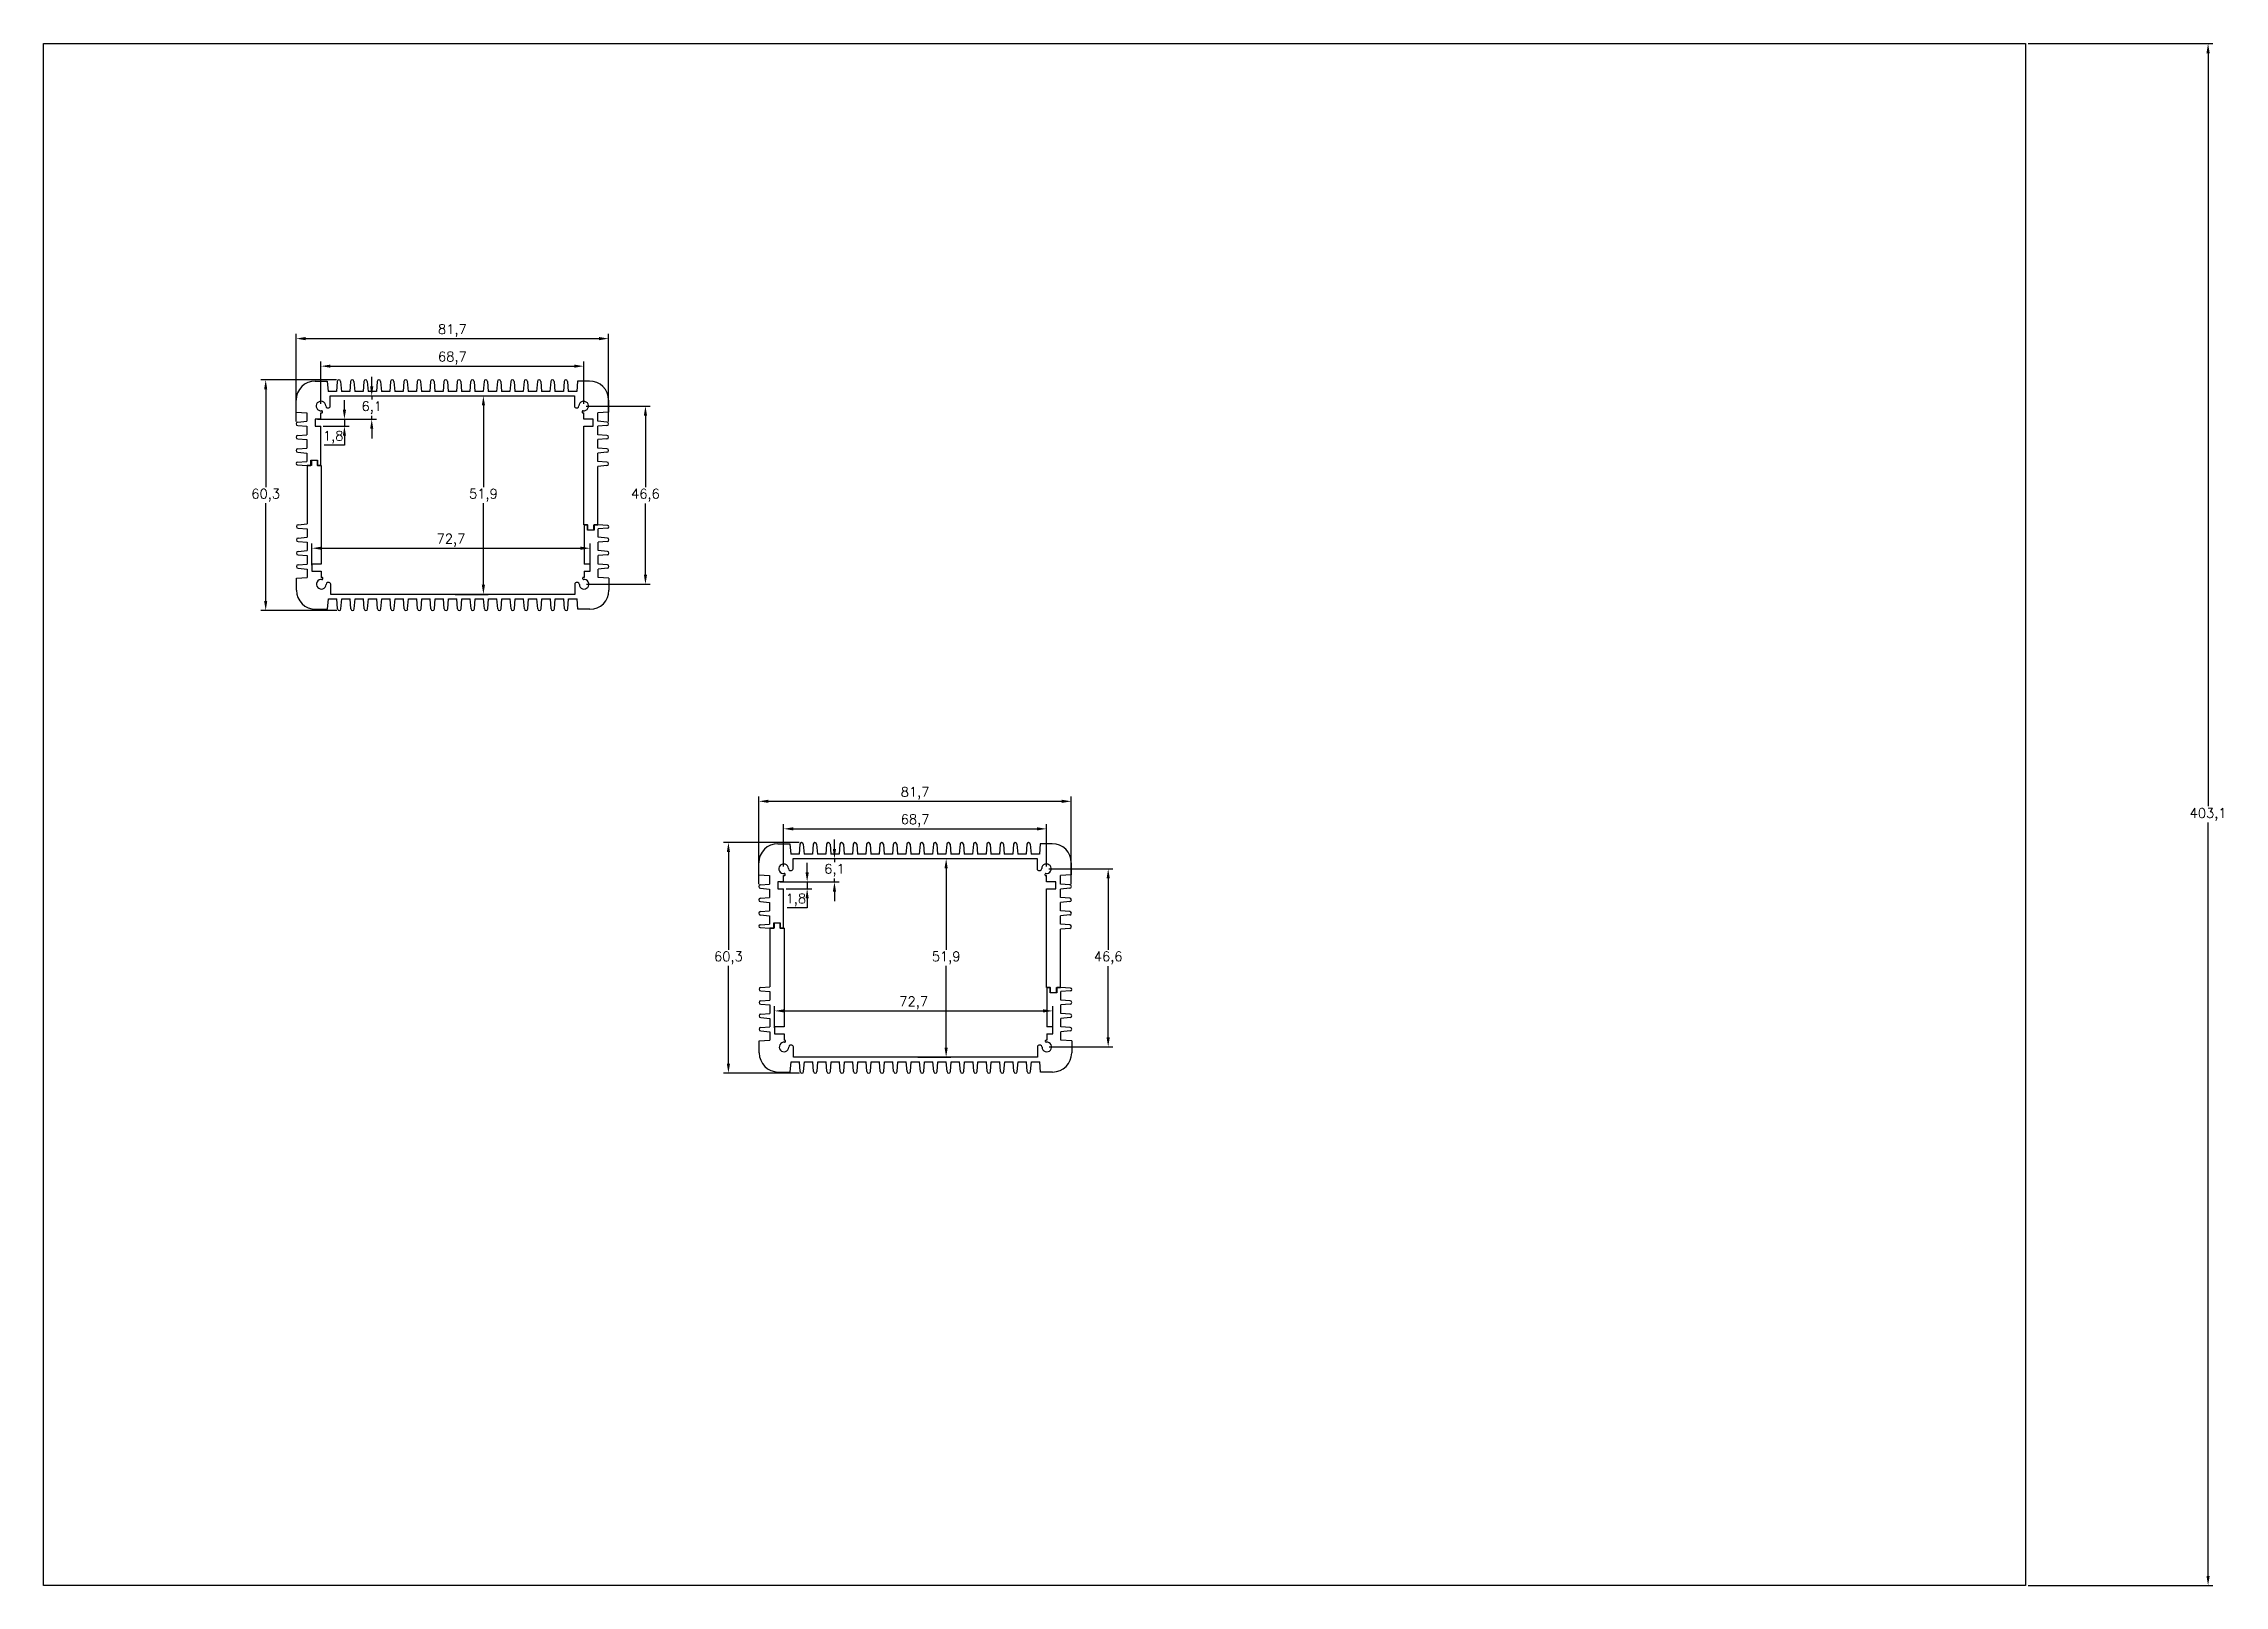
# Model space of a CAD drawing. Header units: millimetres. Extents: x 860 to 1430, y 469 to 872.
import ezdxf

# ---------------------------------------------------------------- set-up
doc = ezdxf.new("R2010")
doc.units = ezdxf.units.MM
doc.styles.get("Standard").update_dxf_attribs({"font": 'txt.shx', "height": 2.5})
doc.dimstyles.new('ISO-25', dxfattribs={"dimtxt": 2.5, "dimasz": 2.5, "dimexe": 1.25, "dimexo": 0.625, "dimtad": 1, "dimtih": 1, "dimtoh": 1, "dimdec": 1, "dimtxsty": 'Standard', "dimcen": 2.5, "dimadec": 0, "dimazin": 0, "dimtfac": 1, "dimtdec": 1, "dimtmove": 0, "dimatfit": 3, "dimfxl": 0, "dimarcsym": 0})

msp = doc.modelspace()

# ---------------------------------------------------------------- blocks, each defined once
blk = doc.blocks.new('*D2')
at = {"color": 0, "lineweight": -2}
for p, q in [((1053.47, 657.36), (1053.47, 668.42)), ((1055.97, 667.17), (1119.67, 667.17)), ((1122.17, 657.36), (1122.17, 668.42))]:
    blk.add_line(p, q, dxfattribs=at)
at = {"color": 0}
for points in [[(1055.97, 667.59), (1055.97, 666.75), (1053.47, 667.17)], [(1119.67, 667.59), (1119.67, 666.75), (1122.17, 667.17)]]:
    blk.add_solid(points, dxfattribs=at)
at = {"layer": 'Defpoints', "color": 0}
for p in [(1122.17, 667.17), (1053.47, 656.73), (1122.17, 656.73)]:
    blk.add_point(p, dxfattribs=at)
at = {"color": 0, "insert": (1087.82, 669.28), "char_height": 2.5, "attachment_point": 5}
blk.add_mtext('68,7', dxfattribs=at)
blk = doc.blocks.new('*D4')
at = {"color": 0, "lineweight": -2}
for p, q in [((1046.97, 652.72), (1046.97, 675.62)), ((1049.47, 674.37), (1126.17, 674.37)), ((1128.67, 652.72), (1128.67, 675.62))]:
    blk.add_line(p, q, dxfattribs=at)
at = {"color": 0}
for points in [[(1049.47, 674.78), (1049.47, 673.95), (1046.97, 674.37)], [(1126.17, 674.78), (1126.17, 673.95), (1128.67, 674.37)]]:
    blk.add_solid(points, dxfattribs=at)
at = {"layer": 'Defpoints', "color": 0}
for p in [(1128.67, 674.37), (1046.97, 652.09), (1128.67, 652.09)]:
    blk.add_point(p, dxfattribs=at)
at = {"color": 0, "insert": (1087.82, 676.47), "char_height": 2.5, "attachment_point": 5}
blk.add_mtext('81,7', dxfattribs=at)
blk = doc.blocks.new('*D5')
at = {"color": 0, "lineweight": -2}
for p, q in [((1057.54, 663.58), (1037.78, 663.58)), ((1039.03, 661.08), (1039.03, 635.55)), ((1039.03, 605.8), (1039.03, 631.34)), ((1057.63, 603.3), (1037.78, 603.3))]:
    blk.add_line(p, q, dxfattribs=at)
at = {"color": 0}
for points in [[(1038.61, 661.08), (1039.45, 661.08), (1039.03, 663.58)], [(1038.61, 605.8), (1039.45, 605.8), (1039.03, 603.3)]]:
    blk.add_solid(points, dxfattribs=at)
at = {"layer": 'Defpoints', "color": 0}
for p in [(1058.16, 663.58), (1039.03, 603.3), (1058.25, 603.3)]:
    blk.add_point(p, dxfattribs=at)
at = {"color": 0, "insert": (1039.03, 633.44), "char_height": 2.5, "attachment_point": 5}
blk.add_mtext('60,3', dxfattribs=at)
blk = doc.blocks.new('*D6')
at = {"color": 0, "lineweight": -2}
for p, q in [((1122.8, 656.73), (1139.56, 656.73)), ((1138.31, 654.23), (1138.31, 635.58)), ((1138.31, 612.65), (1138.31, 631.31)), ((1122.9, 610.15), (1139.56, 610.15))]:
    blk.add_line(p, q, dxfattribs=at)
at = {"color": 0}
for points in [[(1137.89, 654.23), (1138.72, 654.23), (1138.31, 656.73)], [(1137.89, 612.65), (1138.72, 612.65), (1138.31, 610.15)]]:
    blk.add_solid(points, dxfattribs=at)
at = {"layer": 'Defpoints', "color": 0}
for p in [(1122.17, 656.73), (1122.27, 610.15), (1138.31, 610.15)]:
    blk.add_point(p, dxfattribs=at)
at = {"color": 0, "insert": (1138.31, 633.44), "char_height": 2.5, "attachment_point": 5}
blk.add_mtext('46,6', dxfattribs=at)
blk = doc.blocks.new('*D7')
at = {"color": 0, "lineweight": -2}
for p, q in [((1059.61, 655.78), (1059.61, 658.28)), ((1054.1, 653.28), (1060.86, 653.28)), ((1054.1, 651.48), (1060.86, 651.48)), ((1059.61, 653.28), (1059.61, 651.48)), ((1059.61, 646.48), (1054.35, 646.48)), ((1059.61, 648.98), (1059.61, 646.48))]:
    blk.add_line(p, q, dxfattribs=at)
at = {"color": 0}
for points in [[(1059.2, 655.78), (1060.03, 655.78), (1059.61, 653.28)], [(1059.2, 648.98), (1060.03, 648.98), (1059.61, 651.48)]]:
    blk.add_solid(points, dxfattribs=at)
at = {"layer": 'Defpoints', "color": 0}
for p in [(1053.47, 653.28), (1053.47, 651.48), (1059.61, 651.48)]:
    blk.add_point(p, dxfattribs=at)
at = {"color": 0, "insert": (1056.67, 648.59), "char_height": 2.5, "attachment_point": 5}
blk.add_mtext('1,8', dxfattribs=at)
blk = doc.blocks.new('*D9')
at = {"color": 0, "lineweight": -2}
for p, q in [((1066.75, 661.88), (1066.75, 664.38)), ((1056.55, 659.38), (1068, 659.38)), ((1066.75, 659.38), (1066.75, 658.44)), ((1052.55, 653.28), (1068, 653.28)), ((1066.75, 653.28), (1066.75, 654.23)), ((1066.75, 650.78), (1066.75, 648.28))]:
    blk.add_line(p, q, dxfattribs=at)
at = {"color": 0}
for points in [[(1066.33, 661.88), (1067.17, 661.88), (1066.75, 659.38)], [(1066.33, 650.78), (1067.17, 650.78), (1066.75, 653.28)]]:
    blk.add_solid(points, dxfattribs=at)
at = {"layer": 'Defpoints', "color": 0}
for p in [(1055.92, 659.38), (1066.75, 659.38), (1051.93, 653.28)]:
    blk.add_point(p, dxfattribs=at)
at = {"color": 0, "insert": (1066.75, 656.33), "char_height": 2.5, "attachment_point": 5}
blk.add_mtext('6,1', dxfattribs=at)
blk = doc.blocks.new('*D10')
at = {"color": 0, "lineweight": -2}
for p, q in [((1051.11, 615.13), (1051.11, 620.82)), ((1053.61, 619.57), (1121.31, 619.57)), ((1123.81, 615.13), (1123.81, 620.82))]:
    blk.add_line(p, q, dxfattribs=at)
at = {"color": 0}
for points in [[(1053.61, 619.99), (1053.61, 619.16), (1051.11, 619.57)], [(1121.31, 619.99), (1121.31, 619.16), (1123.81, 619.57)]]:
    blk.add_solid(points, dxfattribs=at)
at = {"layer": 'Defpoints', "color": 0}
for p in [(1123.81, 619.57), (1051.11, 614.5), (1123.81, 614.5)]:
    blk.add_point(p, dxfattribs=at)
at = {"color": 0, "insert": (1087.46, 621.68), "char_height": 2.5, "attachment_point": 5}
blk.add_mtext('72,7', dxfattribs=at)
blk = doc.blocks.new('*D11')
at = {"color": 0, "lineweight": -2}
for p, q in [((1088.55, 659.38), (1097.2, 659.38)), ((1095.95, 656.88), (1095.95, 635.55)), ((1095.95, 610), (1095.95, 631.34)), ((1088.55, 607.5), (1097.2, 607.5))]:
    blk.add_line(p, q, dxfattribs=at)
at = {"color": 0}
for points in [[(1095.53, 656.88), (1096.36, 656.88), (1095.95, 659.38)], [(1095.53, 610), (1096.36, 610), (1095.95, 607.5)]]:
    blk.add_solid(points, dxfattribs=at)
at = {"layer": 'Defpoints', "color": 0}
for p in [(1087.92, 659.38), (1095.95, 659.38), (1087.92, 607.5)]:
    blk.add_point(p, dxfattribs=at)
at = {"color": 0, "insert": (1095.95, 633.44), "char_height": 2.5, "attachment_point": 5}
blk.add_mtext('51,9', dxfattribs=at)
blk = doc.blocks.new('*D12')
at = {"color": 0, "lineweight": -2}
for p, q in [((932.51, 778.32), (932.51, 789.38)), ((935.01, 788.13), (998.71, 788.13)), ((1001.21, 778.32), (1001.21, 789.38))]:
    blk.add_line(p, q, dxfattribs=at)
at = {"color": 0}
for points in [[(935.01, 788.55), (935.01, 787.72), (932.51, 788.13)], [(998.71, 788.55), (998.71, 787.72), (1001.21, 788.13)]]:
    blk.add_solid(points, dxfattribs=at)
at = {"layer": 'Defpoints', "color": 0}
for p in [(1001.21, 788.13), (932.51, 777.7), (1001.21, 777.7)]:
    blk.add_point(p, dxfattribs=at)
at = {"color": 0, "insert": (966.86, 790.24), "char_height": 2.5, "attachment_point": 5}
blk.add_mtext('68,7', dxfattribs=at)
blk = doc.blocks.new('*D13')
at = {"color": 0, "lineweight": -2}
for p, q in [((926.01, 773.68), (926.01, 796.58)), ((928.51, 795.33), (1005.21, 795.33)), ((1007.71, 773.68), (1007.71, 796.58))]:
    blk.add_line(p, q, dxfattribs=at)
at = {"color": 0}
for points in [[(928.51, 795.75), (928.51, 794.91), (926.01, 795.33)], [(1005.21, 795.75), (1005.21, 794.91), (1007.71, 795.33)]]:
    blk.add_solid(points, dxfattribs=at)
at = {"layer": 'Defpoints', "color": 0}
for p in [(1007.71, 795.33), (926.01, 773.06), (1007.71, 773.06)]:
    blk.add_point(p, dxfattribs=at)
at = {"color": 0, "insert": (966.86, 797.43), "char_height": 2.5, "attachment_point": 5}
blk.add_mtext('81,7', dxfattribs=at)
blk = doc.blocks.new('*D14')
at = {"color": 0, "lineweight": -2}
for p, q in [((936.57, 784.55), (916.82, 784.55)), ((918.07, 782.05), (918.07, 756.51)), ((918.07, 726.77), (918.07, 752.3)), ((936.66, 724.27), (916.82, 724.27))]:
    blk.add_line(p, q, dxfattribs=at)
at = {"color": 0}
for points in [[(917.65, 782.05), (918.48, 782.05), (918.07, 784.55)], [(917.65, 726.77), (918.48, 726.77), (918.07, 724.27)]]:
    blk.add_solid(points, dxfattribs=at)
at = {"layer": 'Defpoints', "color": 0}
for p in [(937.2, 784.55), (918.07, 724.27), (937.29, 724.27)]:
    blk.add_point(p, dxfattribs=at)
at = {"color": 0, "insert": (918.07, 754.41), "char_height": 2.5, "attachment_point": 5}
blk.add_mtext('60,3', dxfattribs=at)
blk = doc.blocks.new('*D15')
at = {"color": 0, "lineweight": -2}
for p, q in [((1001.83, 777.7), (1018.59, 777.7)), ((1017.34, 775.2), (1017.34, 756.54)), ((1017.34, 733.62), (1017.34, 752.27)), ((1001.93, 731.12), (1018.59, 731.12))]:
    blk.add_line(p, q, dxfattribs=at)
at = {"color": 0}
for points in [[(1016.93, 775.2), (1017.76, 775.2), (1017.34, 777.7)], [(1016.93, 733.62), (1017.76, 733.62), (1017.34, 731.12)]]:
    blk.add_solid(points, dxfattribs=at)
at = {"layer": 'Defpoints', "color": 0}
for p in [(1001.21, 777.7), (1001.31, 731.12), (1017.34, 731.12)]:
    blk.add_point(p, dxfattribs=at)
at = {"color": 0, "insert": (1017.34, 754.41), "char_height": 2.5, "attachment_point": 5}
blk.add_mtext('46,6', dxfattribs=at)
blk = doc.blocks.new('*D16')
at = {"color": 0, "lineweight": -2}
for p, q in [((938.65, 776.75), (938.65, 779.25)), ((933.13, 774.25), (939.9, 774.25)), ((933.13, 772.45), (939.9, 772.45)), ((938.65, 774.25), (938.65, 772.45)), ((938.65, 769.95), (938.65, 767.45)), ((938.65, 767.45), (933.39, 767.45))]:
    blk.add_line(p, q, dxfattribs=at)
at = {"color": 0}
for points in [[(938.23, 776.75), (939.07, 776.75), (938.65, 774.25)], [(938.23, 769.95), (939.07, 769.95), (938.65, 772.45)]]:
    blk.add_solid(points, dxfattribs=at)
at = {"layer": 'Defpoints', "color": 0}
for p in [(932.51, 774.25), (932.51, 772.45), (938.65, 772.45)]:
    blk.add_point(p, dxfattribs=at)
at = {"color": 0, "insert": (935.71, 769.55), "char_height": 2.5, "attachment_point": 5}
blk.add_mtext('1,8', dxfattribs=at)
blk = doc.blocks.new('*D17')
at = {"color": 0, "lineweight": -2}
for p, q in [((945.79, 782.85), (945.79, 785.35)), ((935.58, 780.35), (947.04, 780.35)), ((945.79, 780.35), (945.79, 779.4)), ((931.59, 774.25), (947.04, 774.25)), ((945.79, 774.25), (945.79, 775.19)), ((945.79, 771.75), (945.79, 769.25))]:
    blk.add_line(p, q, dxfattribs=at)
at = {"color": 0}
for points in [[(945.37, 782.85), (946.2, 782.85), (945.79, 780.35)], [(945.37, 771.75), (946.2, 771.75), (945.79, 774.25)]]:
    blk.add_solid(points, dxfattribs=at)
at = {"layer": 'Defpoints', "color": 0}
for p in [(934.96, 780.35), (945.79, 780.35), (930.96, 774.25)]:
    blk.add_point(p, dxfattribs=at)
at = {"color": 0, "insert": (945.79, 777.3), "char_height": 2.5, "attachment_point": 5}
blk.add_mtext('6,1', dxfattribs=at)
blk = doc.blocks.new('*D18')
at = {"color": 0, "lineweight": -2}
for p, q in [((930.15, 736.09), (930.15, 741.79)), ((1002.85, 736.09), (1002.85, 741.79)), ((932.65, 740.54), (1000.35, 740.54))]:
    blk.add_line(p, q, dxfattribs=at)
at = {"color": 0}
for points in [[(932.65, 740.95), (932.65, 740.12), (930.15, 740.54)], [(1000.35, 740.95), (1000.35, 740.12), (1002.85, 740.54)]]:
    blk.add_solid(points, dxfattribs=at)
at = {"layer": 'Defpoints', "color": 0}
for p in [(930.15, 735.47), (1002.85, 740.54), (1002.85, 735.47)]:
    blk.add_point(p, dxfattribs=at)
at = {"color": 0, "insert": (966.5, 742.64), "char_height": 2.5, "attachment_point": 5}
blk.add_mtext('72,7', dxfattribs=at)
blk = doc.blocks.new('*D19')
at = {"color": 0, "lineweight": -2}
for p, q in [((967.58, 780.35), (976.23, 780.35)), ((974.98, 777.85), (974.98, 756.51)), ((974.98, 730.97), (974.98, 752.3)), ((967.58, 728.47), (976.23, 728.47))]:
    blk.add_line(p, q, dxfattribs=at)
at = {"color": 0}
for points in [[(974.57, 777.85), (975.4, 777.85), (974.98, 780.35)], [(974.57, 730.97), (975.4, 730.97), (974.98, 728.47)]]:
    blk.add_solid(points, dxfattribs=at)
at = {"layer": 'Defpoints', "color": 0}
for p in [(966.96, 780.35), (974.98, 780.35), (966.96, 728.47)]:
    blk.add_point(p, dxfattribs=at)
at = {"color": 0, "insert": (974.98, 754.41), "char_height": 2.5, "attachment_point": 5}
blk.add_mtext('51,9', dxfattribs=at)
blk = doc.blocks.new('*D20')
at = {"color": 0, "lineweight": -2}
for p, q in [((1378.78, 872.46), (1427.09, 872.46)), ((1425.84, 869.96), (1425.84, 673.06)), ((1425.84, 471.88), (1425.84, 668.79)), ((1378.78, 469.38), (1427.09, 469.38))]:
    blk.add_line(p, q, dxfattribs=at)
at = {"color": 0}
for points in [[(1425.42, 869.96), (1426.26, 869.96), (1425.84, 872.46)], [(1425.42, 471.88), (1426.26, 471.88), (1425.84, 469.38)]]:
    blk.add_solid(points, dxfattribs=at)
at = {"layer": 'Defpoints', "color": 0}
for p in [(1378.15, 872.46), (1378.15, 469.38), (1425.84, 469.38)]:
    blk.add_point(p, dxfattribs=at)
at = {"color": 0, "insert": (1425.84, 670.92), "char_height": 2.5, "attachment_point": 5}
blk.add_mtext('403,1', dxfattribs=at)

# ---------------------------------------------------------------- dimensions: what is measured, and where the dimension line sits
for base, p1, p2, picture, middle in [((1425.84, 469.38), (1378.15, 872.46), (1378.15, 469.38), '*D20', (1425.84, 670.92)), ((918.07, 724.27), (937.2, 784.55), (937.29, 724.27), '*D14', (918.07, 754.41)), ((945.79, 780.35), (930.96, 774.25), (934.96, 780.35), '*D17', (945.79, 777.3)), ((938.65, 772.45), (932.51, 774.25), (932.51, 772.45), '*D16', (935.71, 769.55)), ((974.98, 780.35), (966.96, 728.47), (966.96, 780.35), '*D19', (974.98, 754.41)), ((1017.34, 731.12), (1001.21, 777.7), (1001.31, 731.12), '*D15', (1017.34, 754.41)), ((1039.03, 603.3), (1058.16, 663.58), (1058.25, 603.3), '*D5', (1039.03, 633.44)), ((1066.75, 659.38), (1051.93, 653.28), (1055.92, 659.38), '*D9', (1066.75, 656.33)), ((1059.61, 651.48), (1053.47, 653.28), (1053.47, 651.48), '*D7', (1056.67, 648.59)), ((1095.95, 659.38), (1087.92, 607.5), (1087.92, 659.38), '*D11', (1095.95, 633.44)), ((1138.31, 610.15), (1122.17, 656.73), (1122.27, 610.15), '*D6', (1138.31, 633.44))]:
    dim = msp.add_linear_dim(base=base, p1=p1, p2=p2, angle=90, dimstyle='ISO-25')
    dim.commit()
    dim.dimension.update_dxf_attribs({"geometry": picture, "text_midpoint": middle})
for base, p1, p2, picture, middle in [((1007.71, 795.33), (926.01, 773.06), (1007.71, 773.06), '*D13', (966.86, 797.43)), ((1002.85, 740.54), (930.15, 735.47), (1002.85, 735.47), '*D18', (966.5, 742.64)), ((1128.67, 674.37), (1046.97, 652.09), (1128.67, 652.09), '*D4', (1087.82, 676.47)), ((1123.81, 619.57), (1051.11, 614.5), (1123.81, 614.5), '*D10', (1087.46, 621.68))]:
    dim = msp.add_linear_dim(base=base, p1=p1, p2=p2, dimstyle='ISO-25')
    dim.commit()
    dim.dimension.update_dxf_attribs({"geometry": picture, "text_midpoint": middle})
for base, p1, p2, picture, middle in [((1001.21, 788.13), (932.51, 777.7), (1001.21, 777.7), '*D12', (966.86, 788.13)), ((1122.17, 667.17), (1053.47, 656.73), (1122.17, 656.73), '*D2', (1087.82, 667.17))]:
    dim = msp.add_linear_dim(base=base, p1=p1, p2=p2, dimstyle='ISO-25')
    dim.commit()
    dim.dimension.update_dxf_attribs({"geometry": picture, "text_midpoint": middle, "dimtype": 160})

# ---------------------------------------------------------------- linework, layer by layer
at = {"linetype": 'Continuous'}
for p, q in [((931.01, 784.25), (934.14, 784.25)), ((931.01, 784.25), (934.14, 784.25)), ((934.14, 784.25), (934.36, 781.55)), ((934.14, 784.25), (934.36, 781.55)), ((936.55, 781.55), (934.36, 781.55)), ((936.55, 781.55), (934.36, 781.55)), ((936.75, 784.13), (936.55, 781.55)), ((936.75, 784.13), (936.55, 781.55)), ((937.64, 784.13), (937.85, 781.55)), ((937.64, 784.13), (937.85, 781.55)), ((940.04, 781.55), (937.85, 781.55)), ((940.04, 781.55), (937.85, 781.55)), ((940.24, 784.13), (940.04, 781.55)), ((940.24, 784.13), (940.04, 781.55)), ((941.13, 784.13), (941.34, 781.55)), ((941.13, 784.13), (941.34, 781.55)), ((943.53, 781.55), (941.34, 781.55)), ((943.53, 781.55), (941.34, 781.55)), ((943.73, 784.13), (943.53, 781.55)), ((943.73, 784.13), (943.53, 781.55)), ((944.62, 784.13), (944.83, 781.55)), ((944.62, 784.13), (944.83, 781.55)), ((947.02, 781.55), (944.83, 781.55)), ((947.02, 781.55), (944.83, 781.55)), ((947.22, 784.13), (947.02, 781.55)), ((947.22, 784.13), (947.02, 781.55)), ((948.11, 784.13), (948.32, 781.55)), ((948.11, 784.13), (948.32, 781.55)), ((950.51, 781.55), (948.32, 781.55)), ((950.51, 781.55), (948.32, 781.55)), ((950.71, 784.13), (950.51, 781.55)), ((950.71, 784.13), (950.51, 781.55)), ((951.6, 784.13), (951.81, 781.55)), ((951.6, 784.13), (951.81, 781.55)), ((954, 781.55), (951.81, 781.55)), ((954, 781.55), (951.81, 781.55)), ((954.2, 784.13), (954, 781.55)), ((954.2, 784.13), (954, 781.55)), ((955.09, 784.13), (955.3, 781.55)), ((955.09, 784.13), (955.3, 781.55)), ((957.49, 781.55), (955.3, 781.55)), ((957.49, 781.55), (955.3, 781.55)), ((957.69, 784.13), (957.49, 781.55)), ((957.69, 784.13), (957.49, 781.55)), ((958.58, 784.13), (958.79, 781.55)), ((958.58, 784.13), (958.79, 781.55)), ((960.98, 781.55), (958.79, 781.55)), ((960.98, 781.55), (958.79, 781.55)), ((961.18, 784.13), (960.98, 781.55)), ((961.18, 784.13), (960.98, 781.55)), ((962.07, 784.13), (962.28, 781.55)), ((962.07, 784.13), (962.28, 781.55)), ((964.47, 781.55), (962.28, 781.55)), ((964.47, 781.55), (962.28, 781.55)), ((964.67, 784.13), (964.47, 781.55)), ((964.67, 784.13), (964.47, 781.55)), ((965.56, 784.13), (965.77, 781.55)), ((965.56, 784.13), (965.77, 781.55)), ((967.96, 781.55), (965.77, 781.55)), ((967.96, 781.55), (965.77, 781.55)), ((968.16, 784.13), (967.96, 781.55)), ((968.16, 784.13), (967.96, 781.55)), ((969.05, 784.13), (969.26, 781.55)), ((969.05, 784.13), (969.26, 781.55)), ((971.45, 781.55), (969.26, 781.55)), ((971.45, 781.55), (969.26, 781.55)), ((971.65, 784.13), (971.45, 781.55)), ((971.65, 784.13), (971.45, 781.55)), ((972.54, 784.13), (972.75, 781.55)), ((972.54, 784.13), (972.75, 781.55)), ((974.94, 781.55), (972.75, 781.55)), ((974.94, 781.55), (972.75, 781.55)), ((975.14, 784.13), (974.94, 781.55)), ((975.14, 784.13), (974.94, 781.55)), ((976.03, 784.13), (976.24, 781.55)), ((976.03, 784.13), (976.24, 781.55)), ((978.43, 781.55), (976.24, 781.55)), ((978.43, 781.55), (976.24, 781.55)), ((978.63, 784.13), (978.43, 781.55)), ((978.63, 784.13), (978.43, 781.55)), ((979.52, 784.13), (979.73, 781.55)), ((979.52, 784.13), (979.73, 781.55)), ((981.92, 781.55), (979.73, 781.55)), ((981.92, 781.55), (979.73, 781.55)), ((982.12, 784.13), (981.92, 781.55)), ((982.12, 784.13), (981.92, 781.55)), ((983.01, 784.13), (983.22, 781.55)), ((983.01, 784.13), (983.22, 781.55)), ((985.41, 781.55), (983.22, 781.55)), ((985.41, 781.55), (983.22, 781.55)), ((985.61, 784.13), (985.41, 781.55)), ((985.61, 784.13), (985.41, 781.55)), ((986.5, 784.13), (986.71, 781.55)), ((986.5, 784.13), (986.71, 781.55)), ((988.9, 781.55), (986.71, 781.55)), ((988.9, 781.55), (986.71, 781.55)), ((989.1, 784.13), (988.9, 781.55)), ((989.1, 784.13), (988.9, 781.55)), ((989.99, 784.13), (990.2, 781.55)), ((989.99, 784.13), (990.2, 781.55)), ((992.39, 781.55), (990.2, 781.55)), ((992.39, 781.55), (990.2, 781.55)), ((992.59, 784.13), (992.39, 781.55)), ((992.59, 784.13), (992.39, 781.55)), ((993.48, 784.13), (993.69, 781.55)), ((993.48, 784.13), (993.69, 781.55)), ((995.88, 781.55), (993.69, 781.55)), ((995.88, 781.55), (993.69, 781.55)), ((996.08, 784.13), (995.88, 781.55)), ((996.08, 784.13), (995.88, 781.55)), ((996.97, 784.13), (997.18, 781.55)), ((996.97, 784.13), (997.18, 781.55)), ((999.37, 781.55), (997.18, 781.55)), ((999.37, 781.55), (997.18, 781.55)), ((999.58, 784.25), (999.37, 781.55)), ((999.58, 784.25), (999.37, 781.55)), ((1002.71, 784.25), (999.58, 784.25)), ((1002.71, 784.25), (999.58, 784.25)), ((926.01, 776.12), (926.01, 779.25)), ((926.01, 776.12), (926.01, 779.25)), ((926.01, 776.12), (928.81, 775.9)), ((926.01, 776.12), (928.81, 775.9)), ((928.81, 775.9), (928.81, 773.71)), ((928.81, 775.9), (928.81, 773.71)), ((932.51, 774.25), (932.51, 775.95)), ((932.51, 775.95), (932.72, 775.95)), ((932.51, 774.25), (932.51, 775.95)), ((932.51, 775.95), (932.72, 775.95)), ((932.91, 776.2), (932.88, 776.31)), ((932.91, 776.2), (932.88, 776.31)), ((934.13, 777.26), (934.33, 777.21)), ((934.13, 777.26), (934.33, 777.21)), ((934.96, 777.69), (934.96, 780.35)), ((934.96, 780.35), (998.76, 780.35)), ((934.96, 777.69), (934.96, 780.35)), ((934.96, 780.35), (998.76, 780.35)), ((998.76, 780.35), (998.76, 777.69)), ((998.76, 780.35), (998.76, 777.69)), ((999.39, 777.21), (999.59, 777.26)), ((999.39, 777.21), (999.59, 777.26)), ((1000.84, 776.31), (1000.81, 776.2)), ((1000.84, 776.31), (1000.81, 776.2)), ((1001, 775.95), (1001.21, 775.95)), ((1001, 775.95), (1001.21, 775.95)), ((1001.21, 774.25), (1001.21, 775.95)), ((1001.21, 774.25), (1001.21, 775.95)), ((1007.71, 776.12), (1004.91, 775.9)), ((1007.71, 776.12), (1004.91, 775.9)), ((1004.91, 773.71), (1004.91, 775.9)), ((1004.91, 773.71), (1004.91, 775.9)), ((1007.71, 779.25), (1007.71, 776.12)), ((1007.71, 779.25), (1007.71, 776.12)), ((926.44, 773.52), (928.81, 773.71)), ((926.44, 773.52), (928.81, 773.71)), ((926.44, 772.59), (928.81, 772.41)), ((926.44, 772.59), (928.81, 772.41)), ((926.44, 770.03), (928.81, 770.22)), ((926.44, 770.03), (928.81, 770.22)), ((928.81, 772.41), (928.81, 770.22)), ((928.81, 772.41), (928.81, 770.22)), ((930.96, 774.25), (930.96, 772.45)), ((932.51, 774.25), (930.96, 774.25)), ((930.96, 774.25), (930.96, 772.45)), ((932.51, 774.25), (930.96, 774.25)), ((930.96, 772.45), (932.51, 772.45)), ((930.96, 772.45), (932.51, 772.45)), ((932.51, 762.15), (932.51, 772.45)), ((932.51, 762.15), (932.51, 772.45)), ((1003.66, 774.25), (1001.21, 774.25)), ((1003.66, 774.25), (1001.21, 774.25)), ((1001.21, 772.45), (1003.66, 772.45)), ((1001.21, 746.67), (1001.21, 772.45)), ((1001.21, 772.45), (1003.66, 772.45)), ((1001.21, 746.67), (1001.21, 772.45)), ((1003.66, 772.45), (1003.66, 774.25)), ((1003.66, 772.45), (1003.66, 774.25)), ((1007.28, 773.52), (1004.91, 773.71)), ((1007.28, 773.52), (1004.91, 773.71)), ((1007.28, 772.59), (1004.91, 772.41)), ((1007.28, 772.59), (1004.91, 772.41)), ((1004.91, 770.22), (1004.91, 772.41)), ((1004.91, 770.22), (1004.91, 772.41)), ((1007.28, 770.03), (1004.91, 770.22)), ((1007.28, 770.03), (1004.91, 770.22)), ((926.44, 769.1), (928.81, 768.92)), ((926.44, 769.1), (928.81, 768.92)), ((926.44, 766.54), (928.81, 766.73)), ((926.44, 766.54), (928.81, 766.73)), ((926.44, 765.61), (928.81, 765.43)), ((926.44, 765.61), (928.81, 765.43)), ((928.81, 768.92), (928.81, 766.73)), ((928.81, 768.92), (928.81, 766.73)), ((928.81, 765.43), (928.81, 763.24)), ((928.81, 765.43), (928.81, 763.24)), ((1007.28, 769.1), (1004.91, 768.92)), ((1007.28, 769.1), (1004.91, 768.92)), ((1004.91, 766.73), (1004.91, 768.92)), ((1004.91, 766.73), (1004.91, 768.92)), ((1007.28, 766.54), (1004.91, 766.73)), ((1007.28, 766.54), (1004.91, 766.73)), ((1007.28, 765.61), (1004.91, 765.43)), ((1007.28, 765.61), (1004.91, 765.43)), ((1004.91, 763.24), (1004.91, 765.43)), ((1004.91, 763.24), (1004.91, 765.43)), ((926.33, 763.04), (928.81, 763.24)), ((926.33, 763.04), (928.81, 763.24)), ((926.33, 762.34), (928.91, 762.14)), ((926.33, 762.34), (928.91, 762.14)), ((930.01, 762.15), (928.91, 762.15)), ((928.91, 762.15), (928.91, 746.87)), ((930.01, 762.15), (928.91, 762.15)), ((928.91, 762.15), (928.91, 746.87)), ((929.91, 762.15), (929.91, 763.55)), ((929.91, 763.55), (931.61, 763.55)), ((929.91, 762.15), (929.91, 763.55)), ((929.91, 763.55), (931.61, 763.55)), ((930.01, 763.55), (931.51, 763.55)), ((930.01, 763.55), (930.01, 762.15)), ((930.01, 763.55), (931.51, 763.55)), ((930.01, 763.55), (930.01, 762.15)), ((931.51, 763.55), (931.51, 762.15)), ((931.51, 763.55), (931.51, 762.15)), ((932.61, 762.15), (931.51, 762.15)), ((932.61, 762.15), (931.51, 762.15)), ((931.61, 763.55), (931.61, 762.15)), ((931.61, 763.55), (931.61, 762.15)), ((932.61, 762.15), (932.61, 736.37)), ((932.61, 762.15), (932.61, 736.37)), ((1007.28, 763.05), (1004.91, 763.24)), ((1007.28, 763.05), (1004.91, 763.24)), ((1007.28, 762.12), (1004.91, 761.94)), ((1007.28, 762.12), (1004.91, 761.94)), ((1004.91, 746.67), (1004.91, 761.94)), ((1004.91, 746.67), (1004.91, 761.94)), ((926.54, 746.69), (928.91, 746.87)), ((926.54, 746.69), (928.91, 746.87)), ((926.54, 745.76), (928.91, 745.57)), ((926.54, 745.76), (928.91, 745.57)), ((926.54, 743.2), (928.91, 743.39)), ((926.54, 743.2), (928.91, 743.39)), ((926.54, 742.27), (928.91, 742.08)), ((926.54, 742.27), (928.91, 742.08)), ((928.91, 745.57), (928.91, 743.39)), ((928.91, 745.57), (928.91, 743.39)), ((928.91, 742.08), (928.91, 739.9)), ((928.91, 742.08), (928.91, 739.9)), ((1001.21, 746.67), (1002.31, 746.67)), ((1001.21, 746.67), (1002.31, 746.67)), ((1001.31, 746.67), (1001.31, 736.37)), ((1001.31, 746.67), (1001.31, 736.37)), ((1002.21, 745.27), (1002.21, 746.67)), ((1002.21, 745.27), (1002.21, 746.67)), ((1003.91, 745.27), (1002.21, 745.27)), ((1003.91, 745.27), (1002.21, 745.27)), ((1002.31, 745.27), (1002.31, 746.67)), ((1002.31, 745.27), (1002.31, 746.67)), ((1003.81, 745.27), (1002.31, 745.27)), ((1003.81, 745.27), (1002.31, 745.27)), ((1003.81, 746.67), (1004.91, 746.67)), ((1003.81, 745.27), (1003.81, 746.67)), ((1003.81, 746.67), (1004.91, 746.67)), ((1003.81, 745.27), (1003.81, 746.67)), ((1003.91, 746.67), (1003.91, 745.27)), ((1003.91, 746.67), (1003.91, 745.27)), ((1007.48, 746.47), (1004.91, 746.67)), ((1007.48, 746.47), (1004.91, 746.67)), ((1007.48, 745.77), (1005.01, 745.57)), ((1007.48, 745.77), (1005.01, 745.57)), ((1005.01, 743.39), (1005.01, 745.57)), ((1005.01, 743.39), (1005.01, 745.57)), ((1007.38, 743.2), (1005.01, 743.39)), ((1007.38, 743.2), (1005.01, 743.39)), ((1007.38, 742.27), (1005.01, 742.08)), ((1007.38, 742.27), (1005.01, 742.08)), ((1005.01, 739.9), (1005.01, 742.08)), ((1005.01, 739.9), (1005.01, 742.08)), ((926.54, 739.71), (928.91, 739.9)), ((926.54, 739.71), (928.91, 739.9)), ((926.54, 738.78), (928.91, 738.59)), ((926.54, 738.78), (928.91, 738.59)), ((926.54, 736.22), (928.91, 736.41)), ((926.54, 736.22), (928.91, 736.41)), ((928.91, 738.59), (928.91, 736.41)), ((928.91, 738.59), (928.91, 736.41)), ((932.61, 736.37), (930.15, 736.37)), ((930.15, 736.37), (930.15, 734.57)), ((932.61, 736.37), (930.15, 736.37)), ((930.15, 736.37), (930.15, 734.57)), ((1002.85, 736.37), (1001.31, 736.37)), ((1002.85, 736.37), (1001.31, 736.37)), ((1002.85, 734.57), (1002.85, 736.37)), ((1002.85, 734.57), (1002.85, 736.37)), ((1007.38, 739.71), (1005.01, 739.9)), ((1007.38, 739.71), (1005.01, 739.9)), ((1007.38, 738.78), (1005.01, 738.59)), ((1007.38, 738.78), (1005.01, 738.59)), ((1005.01, 736.41), (1005.01, 738.59)), ((1005.01, 736.41), (1005.01, 738.59)), ((1007.38, 736.22), (1005.01, 736.41)), ((1007.38, 736.22), (1005.01, 736.41)), ((926.11, 732.69), (928.91, 732.92)), ((926.11, 732.69), (928.91, 732.92)), ((926.11, 729.57), (926.11, 732.69)), ((926.11, 729.57), (926.11, 732.69)), ((926.54, 735.29), (928.91, 735.1)), ((926.54, 735.29), (928.91, 735.1)), ((928.91, 735.1), (928.91, 732.92)), ((928.91, 735.1), (928.91, 732.92)), ((930.15, 734.57), (932.61, 734.57)), ((930.15, 734.57), (932.61, 734.57)), ((932.61, 734.57), (932.61, 732.87)), ((932.61, 734.57), (932.61, 732.87)), ((932.82, 732.87), (932.61, 732.87)), ((932.82, 732.87), (932.61, 732.87)), ((932.98, 732.5), (933.01, 732.61)), ((932.98, 732.5), (933.01, 732.61)), ((934.43, 731.6), (934.23, 731.55)), ((934.43, 731.6), (934.23, 731.55)), ((935.06, 728.47), (935.06, 731.12)), ((935.06, 728.47), (935.06, 731.12)), ((998.86, 731.12), (998.86, 728.47)), ((998.86, 731.12), (998.86, 728.47)), ((999.69, 731.55), (999.49, 731.6)), ((999.69, 731.55), (999.49, 731.6)), ((1000.91, 732.61), (1000.94, 732.5)), ((1000.91, 732.61), (1000.94, 732.5)), ((1001.31, 732.87), (1001.1, 732.87)), ((1001.31, 732.87), (1001.1, 732.87)), ((1001.31, 734.57), (1001.31, 732.87)), ((1001.31, 734.57), (1002.85, 734.57)), ((1001.31, 734.57), (1001.31, 732.87)), ((1001.31, 734.57), (1002.85, 734.57)), ((1007.38, 735.29), (1005.01, 735.1)), ((1007.38, 735.29), (1005.01, 735.1)), ((1005.01, 732.92), (1005.01, 735.1)), ((1005.01, 732.92), (1005.01, 735.1)), ((1007.81, 732.69), (1005.01, 732.92)), ((1007.81, 732.69), (1005.01, 732.92)), ((1007.81, 732.69), (1007.81, 729.57)), ((1007.81, 732.69), (1007.81, 729.57)), ((931.11, 724.57), (934.24, 724.57)), ((931.11, 724.57), (934.24, 724.57)), ((934.24, 724.57), (934.45, 727.27)), ((934.24, 724.57), (934.45, 727.27)), ((934.45, 727.27), (936.64, 727.27)), ((934.45, 727.27), (936.64, 727.27)), ((998.86, 728.47), (935.06, 728.47)), ((998.86, 728.47), (935.06, 728.47)), ((936.84, 724.68), (936.64, 727.27)), ((936.84, 724.68), (936.64, 727.27)), ((937.73, 724.68), (937.94, 727.27)), ((937.73, 724.68), (937.94, 727.27)), ((937.94, 727.27), (940.13, 727.27)), ((937.94, 727.27), (940.13, 727.27)), ((940.33, 724.68), (940.13, 727.27)), ((940.33, 724.68), (940.13, 727.27)), ((941.22, 724.68), (941.43, 727.27)), ((941.22, 724.68), (941.43, 727.27)), ((941.43, 727.27), (943.62, 727.27)), ((941.43, 727.27), (943.62, 727.27)), ((943.82, 724.68), (943.62, 727.27)), ((943.82, 724.68), (943.62, 727.27)), ((944.71, 724.68), (944.92, 727.27)), ((944.71, 724.68), (944.92, 727.27)), ((944.92, 727.27), (947.11, 727.27)), ((944.92, 727.27), (947.11, 727.27)), ((947.31, 724.68), (947.11, 727.27)), ((947.31, 724.68), (947.11, 727.27)), ((948.2, 724.68), (948.41, 727.27)), ((948.2, 724.68), (948.41, 727.27)), ((948.41, 727.27), (950.6, 727.27)), ((948.41, 727.27), (950.6, 727.27)), ((950.8, 724.68), (950.6, 727.27)), ((950.8, 724.68), (950.6, 727.27)), ((951.69, 724.68), (951.9, 727.27)), ((951.69, 724.68), (951.9, 727.27)), ((951.9, 727.27), (954.09, 727.27)), ((951.9, 727.27), (954.09, 727.27)), ((954.29, 724.68), (954.09, 727.27)), ((954.29, 724.68), (954.09, 727.27)), ((955.18, 724.68), (955.39, 727.27)), ((955.18, 724.68), (955.39, 727.27)), ((955.39, 727.27), (957.58, 727.27)), ((955.39, 727.27), (957.58, 727.27)), ((957.78, 724.68), (957.58, 727.27)), ((957.78, 724.68), (957.58, 727.27)), ((958.67, 724.68), (958.88, 727.27)), ((958.67, 724.68), (958.88, 727.27)), ((958.88, 727.27), (961.07, 727.27)), ((958.88, 727.27), (961.07, 727.27)), ((961.27, 724.68), (961.07, 727.27)), ((961.27, 724.68), (961.07, 727.27)), ((962.16, 724.68), (962.37, 727.27)), ((962.16, 724.68), (962.37, 727.27)), ((962.37, 727.27), (964.56, 727.27)), ((962.37, 727.27), (964.56, 727.27)), ((964.76, 724.68), (964.56, 727.27)), ((964.76, 724.68), (964.56, 727.27)), ((965.65, 724.68), (965.86, 727.27)), ((965.65, 724.68), (965.86, 727.27)), ((965.86, 727.27), (968.05, 727.27)), ((965.86, 727.27), (968.05, 727.27)), ((968.25, 724.68), (968.05, 727.27)), ((968.25, 724.68), (968.05, 727.27)), ((969.14, 724.68), (969.35, 727.27)), ((969.14, 724.68), (969.35, 727.27)), ((969.35, 727.27), (971.54, 727.27)), ((969.35, 727.27), (971.54, 727.27)), ((971.74, 724.68), (971.54, 727.27)), ((971.74, 724.68), (971.54, 727.27)), ((972.63, 724.68), (972.84, 727.27)), ((972.63, 724.68), (972.84, 727.27)), ((972.84, 727.27), (975.03, 727.27)), ((972.84, 727.27), (975.03, 727.27)), ((975.23, 724.68), (975.03, 727.27)), ((975.23, 724.68), (975.03, 727.27)), ((976.12, 724.68), (976.33, 727.27)), ((976.12, 724.68), (976.33, 727.27)), ((976.33, 727.27), (978.52, 727.27)), ((976.33, 727.27), (978.52, 727.27)), ((978.72, 724.68), (978.52, 727.27)), ((978.72, 724.68), (978.52, 727.27)), ((979.61, 724.68), (979.82, 727.27)), ((979.61, 724.68), (979.82, 727.27)), ((979.82, 727.27), (982.01, 727.27)), ((979.82, 727.27), (982.01, 727.27)), ((982.21, 724.68), (982.01, 727.27)), ((982.21, 724.68), (982.01, 727.27)), ((983.1, 724.68), (983.31, 727.27)), ((983.1, 724.68), (983.31, 727.27)), ((983.31, 727.27), (985.5, 727.27)), ((983.31, 727.27), (985.5, 727.27)), ((985.7, 724.68), (985.5, 727.27)), ((985.7, 724.68), (985.5, 727.27)), ((986.59, 724.68), (986.8, 727.27)), ((986.59, 724.68), (986.8, 727.27)), ((986.8, 727.27), (988.99, 727.27)), ((986.8, 727.27), (988.99, 727.27)), ((989.19, 724.68), (988.99, 727.27)), ((989.19, 724.68), (988.99, 727.27)), ((990.08, 724.68), (990.29, 727.27)), ((990.08, 724.68), (990.29, 727.27)), ((990.29, 727.27), (992.48, 727.27)), ((990.29, 727.27), (992.48, 727.27)), ((992.68, 724.68), (992.48, 727.27)), ((992.68, 724.68), (992.48, 727.27)), ((993.57, 724.68), (993.78, 727.27)), ((993.57, 724.68), (993.78, 727.27)), ((993.78, 727.27), (995.97, 727.27)), ((993.78, 727.27), (995.97, 727.27)), ((996.17, 724.68), (995.97, 727.27)), ((996.17, 724.68), (995.97, 727.27)), ((997.06, 724.68), (997.27, 727.27)), ((997.06, 724.68), (997.27, 727.27)), ((997.27, 727.27), (999.46, 727.27)), ((997.27, 727.27), (999.46, 727.27)), ((999.67, 724.57), (999.46, 727.27)), ((999.67, 724.57), (999.46, 727.27)), ((1002.81, 724.57), (999.67, 724.57)), ((1002.81, 724.57), (999.67, 724.57)), ((1051.97, 663.28), (1055.11, 663.28)), ((1051.97, 663.28), (1055.11, 663.28)), ((1055.11, 663.28), (1055.32, 660.58)), ((1055.11, 663.28), (1055.32, 660.58)), ((1057.71, 663.17), (1057.51, 660.58)), ((1057.71, 663.17), (1057.51, 660.58)), ((1058.61, 663.17), (1058.81, 660.58)), ((1058.61, 663.17), (1058.81, 660.58)), ((1061.2, 663.17), (1061, 660.58)), ((1061.2, 663.17), (1061, 660.58)), ((1062.1, 663.17), (1062.3, 660.58)), ((1062.1, 663.17), (1062.3, 660.58)), ((1064.69, 663.17), (1064.49, 660.58)), ((1064.69, 663.17), (1064.49, 660.58)), ((1065.59, 663.17), (1065.79, 660.58)), ((1065.59, 663.17), (1065.79, 660.58)), ((1068.18, 663.17), (1067.98, 660.58)), ((1068.18, 663.17), (1067.98, 660.58)), ((1069.08, 663.17), (1069.28, 660.58)), ((1069.08, 663.17), (1069.28, 660.58)), ((1071.67, 663.17), (1071.47, 660.58)), ((1071.67, 663.17), (1071.47, 660.58)), ((1072.57, 663.17), (1072.77, 660.58)), ((1072.57, 663.17), (1072.77, 660.58)), ((1075.16, 663.17), (1074.96, 660.58)), ((1075.16, 663.17), (1074.96, 660.58)), ((1076.06, 663.17), (1076.26, 660.58)), ((1076.06, 663.17), (1076.26, 660.58)), ((1078.65, 663.17), (1078.45, 660.58)), ((1078.65, 663.17), (1078.45, 660.58)), ((1079.55, 663.17), (1079.75, 660.58)), ((1079.55, 663.17), (1079.75, 660.58)), ((1082.14, 663.17), (1081.94, 660.58)), ((1082.14, 663.17), (1081.94, 660.58)), ((1083.04, 663.17), (1083.24, 660.58)), ((1083.04, 663.17), (1083.24, 660.58)), ((1085.63, 663.17), (1085.43, 660.58)), ((1085.63, 663.17), (1085.43, 660.58)), ((1086.53, 663.17), (1086.73, 660.58)), ((1086.53, 663.17), (1086.73, 660.58)), ((1089.12, 663.17), (1088.92, 660.58)), ((1089.12, 663.17), (1088.92, 660.58)), ((1090.02, 663.17), (1090.22, 660.58)), ((1090.02, 663.17), (1090.22, 660.58)), ((1092.61, 663.17), (1092.41, 660.58)), ((1092.61, 663.17), (1092.41, 660.58)), ((1093.51, 663.17), (1093.71, 660.58)), ((1093.51, 663.17), (1093.71, 660.58)), ((1096.1, 663.17), (1095.9, 660.58)), ((1096.1, 663.17), (1095.9, 660.58)), ((1097, 663.17), (1097.2, 660.58)), ((1097, 663.17), (1097.2, 660.58)), ((1099.59, 663.17), (1099.39, 660.58)), ((1099.59, 663.17), (1099.39, 660.58)), ((1100.49, 663.17), (1100.69, 660.58)), ((1100.49, 663.17), (1100.69, 660.58)), ((1103.08, 663.17), (1102.88, 660.58)), ((1103.08, 663.17), (1102.88, 660.58)), ((1103.98, 663.17), (1104.18, 660.58)), ((1103.98, 663.17), (1104.18, 660.58)), ((1106.57, 663.17), (1106.37, 660.58)), ((1106.57, 663.17), (1106.37, 660.58)), ((1107.47, 663.17), (1107.67, 660.58)), ((1107.47, 663.17), (1107.67, 660.58)), ((1110.06, 663.17), (1109.86, 660.58)), ((1110.06, 663.17), (1109.86, 660.58)), ((1110.96, 663.17), (1111.16, 660.58)), ((1110.96, 663.17), (1111.16, 660.58)), ((1113.55, 663.17), (1113.35, 660.58)), ((1113.55, 663.17), (1113.35, 660.58)), ((1114.45, 663.17), (1114.65, 660.58)), ((1114.45, 663.17), (1114.65, 660.58)), ((1117.04, 663.17), (1116.84, 660.58)), ((1117.04, 663.17), (1116.84, 660.58)), ((1117.94, 663.17), (1118.14, 660.58)), ((1117.94, 663.17), (1118.14, 660.58)), ((1120.54, 663.28), (1120.33, 660.58)), ((1120.54, 663.28), (1120.33, 660.58)), ((1123.67, 663.28), (1120.54, 663.28)), ((1123.67, 663.28), (1120.54, 663.28)), ((1046.97, 655.15), (1046.97, 658.28)), ((1046.97, 655.15), (1046.97, 658.28)), ((1055.09, 656.3), (1055.29, 656.24)), ((1055.09, 656.3), (1055.29, 656.24)), ((1057.51, 660.58), (1055.32, 660.58)), ((1057.51, 660.58), (1055.32, 660.58)), ((1055.92, 656.73), (1055.92, 659.38)), ((1055.92, 659.38), (1119.72, 659.38)), ((1055.92, 656.73), (1055.92, 659.38)), ((1055.92, 659.38), (1119.72, 659.38)), ((1061, 660.58), (1058.81, 660.58)), ((1061, 660.58), (1058.81, 660.58)), ((1064.49, 660.58), (1062.3, 660.58)), ((1064.49, 660.58), (1062.3, 660.58)), ((1067.98, 660.58), (1065.79, 660.58)), ((1067.98, 660.58), (1065.79, 660.58)), ((1071.47, 660.58), (1069.28, 660.58)), ((1071.47, 660.58), (1069.28, 660.58)), ((1074.96, 660.58), (1072.77, 660.58)), ((1074.96, 660.58), (1072.77, 660.58)), ((1078.45, 660.58), (1076.26, 660.58)), ((1078.45, 660.58), (1076.26, 660.58)), ((1081.94, 660.58), (1079.75, 660.58)), ((1081.94, 660.58), (1079.75, 660.58)), ((1085.43, 660.58), (1083.24, 660.58)), ((1085.43, 660.58), (1083.24, 660.58)), ((1088.92, 660.58), (1086.73, 660.58)), ((1088.92, 660.58), (1086.73, 660.58)), ((1092.41, 660.58), (1090.22, 660.58)), ((1092.41, 660.58), (1090.22, 660.58)), ((1095.9, 660.58), (1093.71, 660.58)), ((1095.9, 660.58), (1093.71, 660.58)), ((1099.39, 660.58), (1097.2, 660.58)), ((1099.39, 660.58), (1097.2, 660.58)), ((1102.88, 660.58), (1100.69, 660.58)), ((1102.88, 660.58), (1100.69, 660.58)), ((1106.37, 660.58), (1104.18, 660.58)), ((1106.37, 660.58), (1104.18, 660.58)), ((1109.86, 660.58), (1107.67, 660.58)), ((1109.86, 660.58), (1107.67, 660.58)), ((1113.35, 660.58), (1111.16, 660.58)), ((1113.35, 660.58), (1111.16, 660.58)), ((1116.84, 660.58), (1114.65, 660.58)), ((1116.84, 660.58), (1114.65, 660.58)), ((1120.33, 660.58), (1118.14, 660.58)), ((1120.33, 660.58), (1118.14, 660.58)), ((1119.72, 659.38), (1119.72, 656.73)), ((1119.72, 659.38), (1119.72, 656.73)), ((1120.35, 656.24), (1120.55, 656.3)), ((1120.35, 656.24), (1120.55, 656.3)), ((1128.67, 658.28), (1128.67, 655.15)), ((1128.67, 658.28), (1128.67, 655.15)), ((1046.97, 655.15), (1049.77, 654.93)), ((1046.97, 655.15), (1049.77, 654.93)), ((1047.4, 652.56), (1049.77, 652.74)), ((1047.4, 652.56), (1049.77, 652.74)), ((1047.4, 651.63), (1049.77, 651.44)), ((1047.4, 651.63), (1049.77, 651.44)), ((1049.77, 654.93), (1049.77, 652.74)), ((1049.77, 654.93), (1049.77, 652.74)), ((1049.77, 651.44), (1049.77, 649.25)), ((1049.77, 651.44), (1049.77, 649.25)), ((1051.93, 653.28), (1051.93, 651.48)), ((1053.47, 653.28), (1051.93, 653.28)), ((1051.93, 653.28), (1051.93, 651.48)), ((1053.47, 653.28), (1051.93, 653.28)), ((1051.93, 651.48), (1053.47, 651.48)), ((1051.93, 651.48), (1053.47, 651.48)), ((1053.47, 653.28), (1053.47, 654.98)), ((1053.47, 654.98), (1053.68, 654.98)), ((1053.47, 653.28), (1053.47, 654.98)), ((1053.47, 654.98), (1053.68, 654.98)), ((1053.47, 641.18), (1053.47, 651.48)), ((1053.47, 641.18), (1053.47, 651.48)), ((1053.87, 655.23), (1053.84, 655.34)), ((1053.87, 655.23), (1053.84, 655.34)), ((1121.8, 655.34), (1121.77, 655.23)), ((1121.8, 655.34), (1121.77, 655.23)), ((1121.96, 654.98), (1122.17, 654.98)), ((1121.96, 654.98), (1122.17, 654.98)), ((1122.17, 653.28), (1122.17, 654.98)), ((1122.17, 653.28), (1122.17, 654.98)), ((1124.63, 653.28), (1122.17, 653.28)), ((1124.63, 653.28), (1122.17, 653.28)), ((1122.17, 651.48), (1124.63, 651.48)), ((1122.17, 625.7), (1122.17, 651.48)), ((1122.17, 651.48), (1124.63, 651.48)), ((1122.17, 625.7), (1122.17, 651.48)), ((1124.63, 651.48), (1124.63, 653.28)), ((1124.63, 651.48), (1124.63, 653.28)), ((1128.67, 655.15), (1125.87, 654.93)), ((1128.67, 655.15), (1125.87, 654.93)), ((1125.87, 652.74), (1125.87, 654.93)), ((1125.87, 652.74), (1125.87, 654.93)), ((1128.24, 652.56), (1125.87, 652.74)), ((1128.24, 652.56), (1125.87, 652.74)), ((1128.24, 651.63), (1125.87, 651.44)), ((1128.24, 651.63), (1125.87, 651.44)), ((1125.87, 649.25), (1125.87, 651.44)), ((1125.87, 649.25), (1125.87, 651.44)), ((1047.4, 649.07), (1049.77, 649.25)), ((1047.4, 649.07), (1049.77, 649.25)), ((1047.4, 648.14), (1049.77, 647.95)), ((1047.4, 648.14), (1049.77, 647.95)), ((1047.4, 645.58), (1049.77, 645.76)), ((1047.4, 645.58), (1049.77, 645.76)), ((1047.4, 644.65), (1049.77, 644.46)), ((1047.4, 644.65), (1049.77, 644.46)), ((1049.77, 647.95), (1049.77, 645.76)), ((1049.77, 647.95), (1049.77, 645.76)), ((1049.77, 644.46), (1049.77, 642.27)), ((1049.77, 644.46), (1049.77, 642.27)), ((1128.24, 649.07), (1125.87, 649.25)), ((1128.24, 649.07), (1125.87, 649.25)), ((1128.24, 648.14), (1125.87, 647.95)), ((1128.24, 648.14), (1125.87, 647.95)), ((1125.87, 645.76), (1125.87, 647.95)), ((1125.87, 645.76), (1125.87, 647.95)), ((1128.24, 645.58), (1125.87, 645.76)), ((1128.24, 645.58), (1125.87, 645.76)), ((1128.24, 644.65), (1125.87, 644.46)), ((1128.24, 644.65), (1125.87, 644.46)), ((1125.87, 642.27), (1125.87, 644.46)), ((1125.87, 642.27), (1125.87, 644.46)), ((1047.29, 642.08), (1049.77, 642.27)), ((1047.29, 642.08), (1049.77, 642.27)), ((1047.29, 641.38), (1049.87, 641.17)), ((1047.29, 641.38), (1049.87, 641.17)), ((1050.97, 641.18), (1049.87, 641.18)), ((1049.87, 641.18), (1049.87, 625.91)), ((1050.97, 641.18), (1049.87, 641.18)), ((1049.87, 641.18), (1049.87, 625.91)), ((1050.87, 641.18), (1050.87, 642.58)), ((1050.87, 642.58), (1052.57, 642.58)), ((1050.87, 641.18), (1050.87, 642.58)), ((1050.87, 642.58), (1052.57, 642.58)), ((1050.97, 642.58), (1052.47, 642.58)), ((1050.97, 642.58), (1050.97, 641.18)), ((1050.97, 642.58), (1052.47, 642.58)), ((1050.97, 642.58), (1050.97, 641.18)), ((1052.47, 642.58), (1052.47, 641.18)), ((1052.47, 642.58), (1052.47, 641.18)), ((1053.57, 641.18), (1052.47, 641.18)), ((1053.57, 641.18), (1052.47, 641.18)), ((1052.57, 642.58), (1052.57, 641.18)), ((1052.57, 642.58), (1052.57, 641.18)), ((1053.57, 641.18), (1053.57, 615.4)), ((1053.57, 641.18), (1053.57, 615.4)), ((1128.24, 642.09), (1125.87, 642.27)), ((1128.24, 642.09), (1125.87, 642.27)), ((1128.24, 641.16), (1125.87, 640.97)), ((1128.24, 641.16), (1125.87, 640.97)), ((1125.87, 625.7), (1125.87, 640.97)), ((1125.87, 625.7), (1125.87, 640.97)), ((1047.5, 625.72), (1049.87, 625.91)), ((1047.5, 625.72), (1049.87, 625.91)), ((1047.5, 624.8), (1049.87, 624.61)), ((1047.5, 624.8), (1049.87, 624.61)), ((1047.5, 622.24), (1049.87, 622.42)), ((1047.5, 622.24), (1049.87, 622.42)), ((1049.87, 624.61), (1049.87, 622.42)), ((1049.87, 624.61), (1049.87, 622.42)), ((1122.17, 625.7), (1123.27, 625.7)), ((1122.17, 625.7), (1123.27, 625.7)), ((1122.27, 625.7), (1122.27, 615.4)), ((1122.27, 625.7), (1122.27, 615.4)), ((1123.17, 624.3), (1123.17, 625.7)), ((1123.17, 624.3), (1123.17, 625.7)), ((1124.87, 624.3), (1123.17, 624.3)), ((1124.87, 624.3), (1123.17, 624.3)), ((1123.27, 624.3), (1123.27, 625.7)), ((1123.27, 624.3), (1123.27, 625.7)), ((1124.77, 624.3), (1123.27, 624.3)), ((1124.77, 624.3), (1123.27, 624.3)), ((1124.77, 625.7), (1125.87, 625.7)), ((1124.77, 624.3), (1124.77, 625.7)), ((1124.77, 625.7), (1125.87, 625.7)), ((1124.77, 624.3), (1124.77, 625.7)), ((1124.87, 625.7), (1124.87, 624.3)), ((1124.87, 625.7), (1124.87, 624.3)), ((1128.45, 625.51), (1125.87, 625.71)), ((1128.45, 625.51), (1125.87, 625.71)), ((1128.45, 624.81), (1125.97, 624.61)), ((1128.45, 624.81), (1125.97, 624.61)), ((1125.97, 622.42), (1125.97, 624.61)), ((1125.97, 622.42), (1125.97, 624.61)), ((1128.34, 622.24), (1125.97, 622.42)), ((1128.34, 622.24), (1125.97, 622.42)), ((1047.5, 621.31), (1049.87, 621.12)), ((1047.5, 621.31), (1049.87, 621.12)), ((1047.5, 618.75), (1049.87, 618.93)), ((1047.5, 618.75), (1049.87, 618.93)), ((1047.5, 617.82), (1049.87, 617.63)), ((1047.5, 617.82), (1049.87, 617.63)), ((1049.87, 621.12), (1049.87, 618.93)), ((1049.87, 621.12), (1049.87, 618.93)), ((1049.87, 617.63), (1049.87, 615.44)), ((1049.87, 617.63), (1049.87, 615.44)), ((1128.34, 621.31), (1125.97, 621.12)), ((1128.34, 621.31), (1125.97, 621.12)), ((1125.97, 618.93), (1125.97, 621.12)), ((1125.97, 618.93), (1125.97, 621.12)), ((1128.34, 618.75), (1125.97, 618.93)), ((1128.34, 618.75), (1125.97, 618.93)), ((1128.34, 617.82), (1125.97, 617.63)), ((1128.34, 617.82), (1125.97, 617.63)), ((1125.97, 615.44), (1125.97, 617.63)), ((1125.97, 615.44), (1125.97, 617.63)), ((1047.07, 611.73), (1049.87, 611.95)), ((1047.07, 611.73), (1049.87, 611.95)), ((1047.07, 608.6), (1047.07, 611.73)), ((1047.07, 608.6), (1047.07, 611.73)), ((1047.5, 615.26), (1049.87, 615.44)), ((1047.5, 615.26), (1049.87, 615.44)), ((1047.5, 614.33), (1049.87, 614.14)), ((1047.5, 614.33), (1049.87, 614.14)), ((1049.87, 614.14), (1049.87, 611.95)), ((1049.87, 614.14), (1049.87, 611.95)), ((1053.57, 615.4), (1051.11, 615.4)), ((1051.11, 615.4), (1051.11, 613.6)), ((1053.57, 615.4), (1051.11, 615.4)), ((1051.11, 615.4), (1051.11, 613.6)), ((1051.11, 613.6), (1053.57, 613.6)), ((1051.11, 613.6), (1053.57, 613.6)), ((1053.57, 613.6), (1053.57, 611.9)), ((1053.57, 613.6), (1053.57, 611.9)), ((1053.78, 611.9), (1053.57, 611.9)), ((1053.78, 611.9), (1053.57, 611.9)), ((1053.94, 611.54), (1053.97, 611.65)), ((1053.94, 611.54), (1053.97, 611.65)), ((1055.39, 610.64), (1055.19, 610.59)), ((1055.39, 610.64), (1055.19, 610.59)), ((1056.02, 607.5), (1056.02, 610.16)), ((1056.02, 607.5), (1056.02, 610.16)), ((1119.82, 610.16), (1119.82, 607.5)), ((1119.82, 610.16), (1119.82, 607.5)), ((1120.65, 610.59), (1120.45, 610.64)), ((1120.65, 610.59), (1120.45, 610.64)), ((1121.87, 611.65), (1121.9, 611.54)), ((1121.87, 611.65), (1121.9, 611.54)), ((1122.27, 611.9), (1122.06, 611.9)), ((1122.27, 611.9), (1122.06, 611.9)), ((1123.81, 615.4), (1122.27, 615.4)), ((1123.81, 615.4), (1122.27, 615.4)), ((1122.27, 613.6), (1122.27, 611.9)), ((1122.27, 613.6), (1123.81, 613.6)), ((1122.27, 613.6), (1122.27, 611.9)), ((1122.27, 613.6), (1123.81, 613.6)), ((1123.81, 613.6), (1123.81, 615.4)), ((1123.81, 613.6), (1123.81, 615.4)), ((1128.34, 615.26), (1125.97, 615.44)), ((1128.34, 615.26), (1125.97, 615.44)), ((1128.34, 614.33), (1125.97, 614.14)), ((1128.34, 614.33), (1125.97, 614.14)), ((1125.97, 611.95), (1125.97, 614.14)), ((1125.97, 611.95), (1125.97, 614.14)), ((1128.77, 611.73), (1125.97, 611.95)), ((1128.77, 611.73), (1125.97, 611.95)), ((1128.77, 611.73), (1128.77, 608.6)), ((1128.77, 611.73), (1128.77, 608.6)), ((1055.2, 603.6), (1055.41, 606.3)), ((1055.2, 603.6), (1055.41, 606.3)), ((1055.41, 606.3), (1057.6, 606.3)), ((1055.41, 606.3), (1057.6, 606.3)), ((1119.82, 607.5), (1056.02, 607.5)), ((1119.82, 607.5), (1056.02, 607.5)), ((1057.8, 603.71), (1057.6, 606.3)), ((1057.8, 603.71), (1057.6, 606.3)), ((1058.7, 603.71), (1058.9, 606.3)), ((1058.7, 603.71), (1058.9, 606.3)), ((1058.9, 606.3), (1061.09, 606.3)), ((1058.9, 606.3), (1061.09, 606.3)), ((1061.29, 603.71), (1061.09, 606.3)), ((1061.29, 603.71), (1061.09, 606.3)), ((1062.19, 603.71), (1062.39, 606.3)), ((1062.19, 603.71), (1062.39, 606.3)), ((1062.39, 606.3), (1064.58, 606.3)), ((1062.39, 606.3), (1064.58, 606.3)), ((1064.78, 603.71), (1064.58, 606.3)), ((1064.78, 603.71), (1064.58, 606.3)), ((1065.68, 603.71), (1065.88, 606.3)), ((1065.68, 603.71), (1065.88, 606.3)), ((1065.88, 606.3), (1068.07, 606.3)), ((1065.88, 606.3), (1068.07, 606.3)), ((1068.27, 603.71), (1068.07, 606.3)), ((1068.27, 603.71), (1068.07, 606.3)), ((1069.17, 603.71), (1069.37, 606.3)), ((1069.17, 603.71), (1069.37, 606.3)), ((1069.37, 606.3), (1071.56, 606.3)), ((1069.37, 606.3), (1071.56, 606.3)), ((1071.76, 603.71), (1071.56, 606.3)), ((1071.76, 603.71), (1071.56, 606.3)), ((1072.66, 603.71), (1072.86, 606.3)), ((1072.66, 603.71), (1072.86, 606.3)), ((1072.86, 606.3), (1075.05, 606.3)), ((1072.86, 606.3), (1075.05, 606.3)), ((1075.25, 603.71), (1075.05, 606.3)), ((1075.25, 603.71), (1075.05, 606.3)), ((1076.15, 603.71), (1076.35, 606.3)), ((1076.15, 603.71), (1076.35, 606.3)), ((1076.35, 606.3), (1078.54, 606.3)), ((1076.35, 606.3), (1078.54, 606.3)), ((1078.74, 603.71), (1078.54, 606.3)), ((1078.74, 603.71), (1078.54, 606.3)), ((1079.64, 603.71), (1079.84, 606.3)), ((1079.64, 603.71), (1079.84, 606.3)), ((1079.84, 606.3), (1082.03, 606.3)), ((1079.84, 606.3), (1082.03, 606.3)), ((1082.23, 603.71), (1082.03, 606.3)), ((1082.23, 603.71), (1082.03, 606.3)), ((1083.13, 603.71), (1083.33, 606.3)), ((1083.13, 603.71), (1083.33, 606.3)), ((1083.33, 606.3), (1085.52, 606.3)), ((1083.33, 606.3), (1085.52, 606.3)), ((1085.72, 603.71), (1085.52, 606.3)), ((1085.72, 603.71), (1085.52, 606.3)), ((1086.62, 603.71), (1086.82, 606.3)), ((1086.62, 603.71), (1086.82, 606.3)), ((1086.82, 606.3), (1089.01, 606.3)), ((1086.82, 606.3), (1089.01, 606.3)), ((1089.21, 603.71), (1089.01, 606.3)), ((1089.21, 603.71), (1089.01, 606.3)), ((1090.11, 603.71), (1090.31, 606.3)), ((1090.11, 603.71), (1090.31, 606.3)), ((1090.31, 606.3), (1092.5, 606.3)), ((1090.31, 606.3), (1092.5, 606.3)), ((1092.7, 603.71), (1092.5, 606.3)), ((1092.7, 603.71), (1092.5, 606.3)), ((1093.6, 603.71), (1093.8, 606.3)), ((1093.6, 603.71), (1093.8, 606.3)), ((1093.8, 606.3), (1095.99, 606.3)), ((1093.8, 606.3), (1095.99, 606.3)), ((1096.19, 603.71), (1095.99, 606.3)), ((1096.19, 603.71), (1095.99, 606.3)), ((1097.09, 603.71), (1097.29, 606.3)), ((1097.09, 603.71), (1097.29, 606.3)), ((1097.29, 606.3), (1099.48, 606.3)), ((1097.29, 606.3), (1099.48, 606.3)), ((1099.68, 603.71), (1099.48, 606.3)), ((1099.68, 603.71), (1099.48, 606.3)), ((1100.58, 603.71), (1100.78, 606.3)), ((1100.58, 603.71), (1100.78, 606.3)), ((1100.78, 606.3), (1102.97, 606.3)), ((1100.78, 606.3), (1102.97, 606.3)), ((1103.17, 603.71), (1102.97, 606.3)), ((1103.17, 603.71), (1102.97, 606.3)), ((1104.07, 603.71), (1104.27, 606.3)), ((1104.07, 603.71), (1104.27, 606.3)), ((1104.27, 606.3), (1106.46, 606.3)), ((1104.27, 606.3), (1106.46, 606.3)), ((1106.66, 603.71), (1106.46, 606.3)), ((1106.66, 603.71), (1106.46, 606.3)), ((1107.56, 603.71), (1107.76, 606.3)), ((1107.56, 603.71), (1107.76, 606.3)), ((1107.76, 606.3), (1109.95, 606.3)), ((1107.76, 606.3), (1109.95, 606.3)), ((1110.15, 603.71), (1109.95, 606.3)), ((1110.15, 603.71), (1109.95, 606.3)), ((1111.05, 603.71), (1111.25, 606.3)), ((1111.05, 603.71), (1111.25, 606.3)), ((1111.25, 606.3), (1113.44, 606.3)), ((1111.25, 606.3), (1113.44, 606.3)), ((1113.64, 603.71), (1113.44, 606.3)), ((1113.64, 603.71), (1113.44, 606.3)), ((1114.54, 603.71), (1114.74, 606.3)), ((1114.54, 603.71), (1114.74, 606.3)), ((1114.74, 606.3), (1116.93, 606.3)), ((1114.74, 606.3), (1116.93, 606.3)), ((1117.13, 603.71), (1116.93, 606.3)), ((1117.13, 603.71), (1116.93, 606.3)), ((1118.03, 603.71), (1118.23, 606.3)), ((1118.03, 603.71), (1118.23, 606.3)), ((1118.23, 606.3), (1120.42, 606.3)), ((1118.23, 606.3), (1120.42, 606.3)), ((1120.63, 603.6), (1120.42, 606.3)), ((1120.63, 603.6), (1120.42, 606.3)), ((1052.07, 603.6), (1055.2, 603.6)), ((1052.07, 603.6), (1055.2, 603.6)), ((1123.77, 603.6), (1120.63, 603.6)), ((1123.77, 603.6), (1120.63, 603.6))]:
    msp.add_line(p, q, dxfattribs=at)
for p, q in [((928.91, 762.14), (929.91, 762.15)), ((931.61, 762.15), (932.51, 762.15)), ((1002.21, 746.67), (1001.31, 746.67)), ((1004.91, 746.67), (1003.91, 746.67)), ((1049.87, 641.17), (1050.87, 641.18)), ((1052.57, 641.18), (1053.47, 641.18)), ((1123.17, 625.7), (1122.27, 625.7)), ((1125.87, 625.71), (1124.87, 625.7))]:
    msp.add_line(p, q)
msp.add_lwpolyline([(860.02, 872.46), (1378.15, 872.46), (1378.15, 469.38), (860.02, 469.38)], close=True)
for centre, radius, start, end in [((931.01, 779.25), 5, 90, 180), ((931.01, 779.25), 5, 90, 180), ((937.2, 784.1), 0.448, 4.5, 175.5), ((937.2, 784.1), 0.448, 4.5, 175.5), ((940.69, 784.1), 0.448, 4.5, 175.5), ((940.69, 784.1), 0.448, 4.5, 175.5), ((944.18, 784.1), 0.448, 4.5, 175.5), ((944.18, 784.1), 0.448, 4.5, 175.5), ((947.67, 784.1), 0.448, 4.5, 175.5), ((947.67, 784.1), 0.448, 4.5, 175.5), ((951.16, 784.1), 0.448, 4.5, 175.5), ((951.16, 784.1), 0.448, 4.5, 175.5), ((954.65, 784.1), 0.448, 4.5, 175.5), ((954.65, 784.1), 0.448, 4.5, 175.5), ((958.14, 784.1), 0.448, 4.5, 175.5), ((958.14, 784.1), 0.448, 4.5, 175.5), ((961.63, 784.1), 0.448, 4.5, 175.5), ((961.63, 784.1), 0.448, 4.5, 175.5), ((965.12, 784.1), 0.448, 4.5, 175.5), ((965.12, 784.1), 0.448, 4.5, 175.5), ((968.61, 784.1), 0.448, 4.5, 175.5), ((968.61, 784.1), 0.448, 4.5, 175.5), ((972.1, 784.1), 0.448, 4.5, 175.5), ((972.1, 784.1), 0.448, 4.5, 175.5), ((975.59, 784.1), 0.448, 4.5, 175.5), ((975.59, 784.1), 0.448, 4.5, 175.5), ((979.08, 784.1), 0.448, 4.5, 175.5), ((979.08, 784.1), 0.448, 4.5, 175.5), ((982.57, 784.1), 0.448, 4.5, 175.5), ((982.57, 784.1), 0.448, 4.5, 175.5), ((986.06, 784.1), 0.448, 4.5, 175.5), ((986.06, 784.1), 0.448, 4.5, 175.5), ((989.55, 784.1), 0.448, 4.5, 175.5), ((989.55, 784.1), 0.448, 4.5, 175.5), ((993.04, 784.1), 0.448, 4.5, 175.5), ((993.04, 784.1), 0.448, 4.5, 175.5), ((996.53, 784.1), 0.448, 4.5, 175.5), ((996.53, 784.1), 0.448, 4.5, 175.5), ((1002.71, 779.25), 5, 0, 90), ((1002.71, 779.25), 5, 0, 90), ((932.51, 777.7), 1.25, 1.6015, 277.0719), ((932.51, 777.7), 1.25, 1.6015, 277.0719), ((932.69, 776.26), 0.2, 15, 97.0719), ((932.69, 776.26), 0.2, 15, 97.0719), ((932.72, 776.15), 0.2, 270, 15), ((932.72, 776.15), 0.2, 270, 15), ((934.26, 777.74), 0.5, 181.6015, 255), ((934.26, 777.74), 0.5, 181.6015, 255), ((934.46, 777.69), 0.5, 255, 0), ((934.46, 777.69), 0.5, 255, 0), ((999.26, 777.69), 0.5, 180, 285), ((999.26, 777.69), 0.5, 180, 285), ((999.46, 777.74), 0.5, 285, 358.3985), ((999.46, 777.74), 0.5, 285, 358.3985), ((1001.21, 777.7), 1.25, 262.9281, 178.3985), ((1001.21, 777.7), 1.25, 262.9281, 178.3985), ((1001, 776.15), 0.2, 165, 270), ((1001, 776.15), 0.2, 165, 270), ((1001.03, 776.26), 0.2, 82.9281, 165), ((1001.03, 776.26), 0.2, 82.9281, 165), ((926.47, 773.06), 0.465, 94.5, 265.5), ((926.47, 773.06), 0.465, 94.5, 265.5), ((926.47, 769.57), 0.465, 94.5, 265.5), ((926.47, 769.57), 0.465, 94.5, 265.5), ((1007.24, 773.06), 0.465, 274.5, 85.5), ((1007.24, 773.06), 0.465, 274.5, 85.5), ((1007.24, 769.57), 0.465, 274.5, 85.5), ((1007.24, 769.57), 0.465, 274.5, 85.5), ((926.47, 766.08), 0.465, 94.5, 265.5), ((926.47, 766.08), 0.465, 94.5, 265.5), ((1007.24, 766.08), 0.465, 274.5, 85.5), ((1007.24, 766.08), 0.465, 274.5, 85.5), ((926.36, 762.69), 0.351, 94.5, 265.5), ((926.36, 762.69), 0.351, 94.5, 265.5), ((1007.24, 762.59), 0.465, 274.5, 85.5), ((1007.24, 762.59), 0.465, 274.5, 85.5), ((926.57, 746.22), 0.465, 94.5, 265.5), ((926.57, 746.22), 0.465, 94.5, 265.5), ((926.57, 742.73), 0.465, 94.5, 265.5), ((926.57, 742.73), 0.465, 94.5, 265.5), ((1007.34, 742.73), 0.465, 274.5, 85.5), ((1007.34, 742.73), 0.465, 274.5, 85.5), ((1007.46, 746.12), 0.351, 274.5, 85.5), ((1007.46, 746.12), 0.351, 274.5, 85.5), ((926.57, 739.24), 0.465, 94.5, 265.5), ((926.57, 739.24), 0.465, 94.5, 265.5), ((926.57, 735.75), 0.465, 94.5, 265.5), ((926.57, 735.75), 0.465, 94.5, 265.5), ((1007.34, 739.24), 0.465, 274.5, 85.5), ((1007.34, 739.24), 0.465, 274.5, 85.5), ((1007.34, 735.75), 0.465, 274.5, 85.5), ((1007.34, 735.75), 0.465, 274.5, 85.5), ((932.61, 731.12), 1.25, 82.9281, 358.3985), ((932.61, 731.12), 1.25, 82.9281, 358.3985), ((932.79, 732.55), 0.2, 262.9281, 345), ((932.79, 732.55), 0.2, 262.9281, 345), ((932.82, 732.67), 0.2, 345, 90), ((932.82, 732.67), 0.2, 345, 90), ((934.36, 731.07), 0.5, 105, 178.3985), ((934.36, 731.07), 0.5, 105, 178.3985), ((934.56, 731.12), 0.5, 0, 105), ((934.56, 731.12), 0.5, 0, 105), ((999.36, 731.12), 0.5, 75, 180), ((999.36, 731.12), 0.5, 75, 180), ((999.56, 731.07), 0.5, 1.6015, 75), ((999.56, 731.07), 0.5, 1.6015, 75), ((1001.31, 731.12), 1.25, 181.6015, 97.0719), ((1001.31, 731.12), 1.25, 181.6015, 97.0719), ((1001.1, 732.67), 0.2, 90, 195), ((1001.1, 732.67), 0.2, 90, 195), ((1001.13, 732.55), 0.2, 195, 277.0719), ((1001.13, 732.55), 0.2, 195, 277.0719), ((931.11, 729.57), 5, 180, 270), ((931.11, 729.57), 5, 180, 270), ((937.29, 724.71), 0.448, 184.5, 355.5), ((937.29, 724.71), 0.448, 184.5, 355.5), ((940.78, 724.71), 0.448, 184.5, 355.5), ((940.78, 724.71), 0.448, 184.5, 355.5), ((944.27, 724.71), 0.448, 184.5, 355.5), ((944.27, 724.71), 0.448, 184.5, 355.5), ((947.76, 724.71), 0.448, 184.5, 355.5), ((947.76, 724.71), 0.448, 184.5, 355.5), ((951.25, 724.71), 0.448, 184.5, 355.5), ((951.25, 724.71), 0.448, 184.5, 355.5), ((954.74, 724.71), 0.448, 184.5, 355.5), ((954.74, 724.71), 0.448, 184.5, 355.5), ((958.23, 724.71), 0.448, 184.5, 355.5), ((958.23, 724.71), 0.448, 184.5, 355.5), ((961.72, 724.71), 0.448, 184.5, 355.5), ((961.72, 724.71), 0.448, 184.5, 355.5), ((965.21, 724.71), 0.448, 184.5, 355.5), ((965.21, 724.71), 0.448, 184.5, 355.5), ((968.7, 724.71), 0.448, 184.5, 355.5), ((968.7, 724.71), 0.448, 184.5, 355.5), ((972.19, 724.71), 0.448, 184.5, 355.5), ((972.19, 724.71), 0.448, 184.5, 355.5), ((975.68, 724.71), 0.448, 184.5, 355.5), ((975.68, 724.71), 0.448, 184.5, 355.5), ((979.17, 724.71), 0.448, 184.5, 355.5), ((979.17, 724.71), 0.448, 184.5, 355.5), ((982.66, 724.71), 0.448, 184.5, 355.5), ((982.66, 724.71), 0.448, 184.5, 355.5), ((986.15, 724.71), 0.448, 184.5, 355.5), ((986.15, 724.71), 0.448, 184.5, 355.5), ((989.64, 724.71), 0.448, 184.5, 355.5), ((989.64, 724.71), 0.448, 184.5, 355.5), ((993.13, 724.71), 0.448, 184.5, 355.5), ((993.13, 724.71), 0.448, 184.5, 355.5), ((996.62, 724.71), 0.448, 184.5, 355.5), ((996.62, 724.71), 0.448, 184.5, 355.5), ((1002.81, 729.57), 5, 270, 0), ((1002.81, 729.57), 5, 270, 0), ((1051.97, 658.28), 5, 90, 180), ((1051.97, 658.28), 5, 90, 180), ((1058.16, 663.13), 0.448, 4.5, 175.5), ((1058.16, 663.13), 0.448, 4.5, 175.5), ((1061.65, 663.13), 0.448, 4.5, 175.5), ((1061.65, 663.13), 0.448, 4.5, 175.5), ((1065.14, 663.13), 0.448, 4.5, 175.5), ((1065.14, 663.13), 0.448, 4.5, 175.5), ((1068.63, 663.13), 0.448, 4.5, 175.5), ((1068.63, 663.13), 0.448, 4.5, 175.5), ((1072.12, 663.13), 0.448, 4.5, 175.5), ((1072.12, 663.13), 0.448, 4.5, 175.5), ((1075.61, 663.13), 0.448, 4.5, 175.5), ((1075.61, 663.13), 0.448, 4.5, 175.5), ((1079.1, 663.13), 0.448, 4.5, 175.5), ((1079.1, 663.13), 0.448, 4.5, 175.5), ((1082.59, 663.13), 0.448, 4.5, 175.5), ((1082.59, 663.13), 0.448, 4.5, 175.5), ((1086.08, 663.13), 0.448, 4.5, 175.5), ((1086.08, 663.13), 0.448, 4.5, 175.5), ((1089.57, 663.13), 0.448, 4.5, 175.5), ((1089.57, 663.13), 0.448, 4.5, 175.5), ((1093.06, 663.13), 0.448, 4.5, 175.5), ((1093.06, 663.13), 0.448, 4.5, 175.5), ((1096.55, 663.13), 0.448, 4.5, 175.5), ((1096.55, 663.13), 0.448, 4.5, 175.5), ((1100.04, 663.13), 0.448, 4.5, 175.5), ((1100.04, 663.13), 0.448, 4.5, 175.5), ((1103.53, 663.13), 0.448, 4.5, 175.5), ((1103.53, 663.13), 0.448, 4.5, 175.5), ((1107.02, 663.13), 0.448, 4.5, 175.5), ((1107.02, 663.13), 0.448, 4.5, 175.5), ((1110.51, 663.13), 0.448, 4.5, 175.5), ((1110.51, 663.13), 0.448, 4.5, 175.5), ((1114, 663.13), 0.448, 4.5, 175.5), ((1114, 663.13), 0.448, 4.5, 175.5), ((1117.49, 663.13), 0.448, 4.5, 175.5), ((1117.49, 663.13), 0.448, 4.5, 175.5), ((1123.67, 658.28), 5, 0, 90), ((1123.67, 658.28), 5, 0, 90), ((1053.47, 656.73), 1.25, 1.6015, 277.0719), ((1053.47, 656.73), 1.25, 1.6015, 277.0719), ((1055.22, 656.78), 0.5, 181.6015, 255), ((1055.22, 656.78), 0.5, 181.6015, 255), ((1055.42, 656.73), 0.5, 255, 0), ((1055.42, 656.73), 0.5, 255, 0), ((1120.22, 656.73), 0.5, 180, 285), ((1120.22, 656.73), 0.5, 180, 285), ((1120.42, 656.78), 0.5, 285, 358.3985), ((1120.42, 656.78), 0.5, 285, 358.3985), ((1122.17, 656.73), 1.25, 262.9281, 178.3985), ((1122.17, 656.73), 1.25, 262.9281, 178.3985), ((1047.44, 652.09), 0.465, 94.5, 265.5), ((1047.44, 652.09), 0.465, 94.5, 265.5), ((1053.65, 655.29), 0.2, 15, 97.0719), ((1053.65, 655.29), 0.2, 15, 97.0719), ((1053.68, 655.18), 0.2, 270, 15), ((1053.68, 655.18), 0.2, 270, 15), ((1121.96, 655.18), 0.2, 165, 270), ((1121.96, 655.18), 0.2, 165, 270), ((1121.99, 655.29), 0.2, 82.9281, 165), ((1121.99, 655.29), 0.2, 82.9281, 165), ((1128.21, 652.09), 0.465, 274.5, 85.5), ((1128.21, 652.09), 0.465, 274.5, 85.5), ((1047.44, 648.6), 0.465, 94.5, 265.5), ((1047.44, 648.6), 0.465, 94.5, 265.5), ((1047.44, 645.11), 0.465, 94.5, 265.5), ((1047.44, 645.11), 0.465, 94.5, 265.5), ((1128.21, 648.6), 0.465, 274.5, 85.5), ((1128.21, 648.6), 0.465, 274.5, 85.5), ((1128.21, 645.11), 0.465, 274.5, 85.5), ((1128.21, 645.11), 0.465, 274.5, 85.5), ((1047.32, 641.73), 0.351, 94.5, 265.5), ((1047.32, 641.73), 0.351, 94.5, 265.5), ((1128.21, 641.62), 0.465, 274.5, 85.5), ((1128.21, 641.62), 0.465, 274.5, 85.5), ((1047.54, 625.26), 0.465, 94.5, 265.5), ((1047.54, 625.26), 0.465, 94.5, 265.5), ((1047.54, 621.77), 0.465, 94.5, 265.5), ((1047.54, 621.77), 0.465, 94.5, 265.5), ((1128.31, 621.77), 0.465, 274.5, 85.5), ((1128.31, 621.77), 0.465, 274.5, 85.5), ((1128.42, 625.16), 0.351, 274.5, 85.5), ((1128.42, 625.16), 0.351, 274.5, 85.5), ((1047.54, 618.28), 0.465, 94.5, 265.5), ((1047.54, 618.28), 0.465, 94.5, 265.5), ((1128.31, 618.28), 0.465, 274.5, 85.5), ((1128.31, 618.28), 0.465, 274.5, 85.5), ((1047.54, 614.79), 0.465, 94.5, 265.5), ((1047.54, 614.79), 0.465, 94.5, 265.5), ((1053.57, 610.15), 1.25, 82.9281, 358.3985), ((1053.57, 610.15), 1.25, 82.9281, 358.3985), ((1053.75, 611.59), 0.2, 262.9281, 345), ((1053.75, 611.59), 0.2, 262.9281, 345), ((1053.78, 611.7), 0.2, 345, 90), ((1053.78, 611.7), 0.2, 345, 90), ((1055.32, 610.1), 0.5, 105, 178.3985), ((1055.32, 610.1), 0.5, 105, 178.3985), ((1055.52, 610.16), 0.5, 0, 105), ((1055.52, 610.16), 0.5, 0, 105), ((1120.32, 610.16), 0.5, 75, 180), ((1120.32, 610.16), 0.5, 75, 180), ((1120.52, 610.1), 0.5, 1.6015, 75), ((1120.52, 610.1), 0.5, 1.6015, 75), ((1122.27, 610.15), 1.25, 181.6015, 97.0719), ((1122.27, 610.15), 1.25, 181.6015, 97.0719), ((1122.06, 611.7), 0.2, 90, 195), ((1122.06, 611.7), 0.2, 90, 195), ((1122.09, 611.59), 0.2, 195, 277.0719), ((1122.09, 611.59), 0.2, 195, 277.0719), ((1128.31, 614.79), 0.465, 274.5, 85.5), ((1128.31, 614.79), 0.465, 274.5, 85.5), ((1052.07, 608.6), 5, 180, 270), ((1052.07, 608.6), 5, 180, 270), ((1123.77, 608.6), 5, 270, 0), ((1123.77, 608.6), 5, 270, 0), ((1058.25, 603.75), 0.448, 184.5, 355.5), ((1058.25, 603.75), 0.448, 184.5, 355.5), ((1061.74, 603.75), 0.448, 184.5, 355.5), ((1061.74, 603.75), 0.448, 184.5, 355.5), ((1065.23, 603.75), 0.448, 184.5, 355.5), ((1065.23, 603.75), 0.448, 184.5, 355.5), ((1068.72, 603.75), 0.448, 184.5, 355.5), ((1068.72, 603.75), 0.448, 184.5, 355.5), ((1072.21, 603.75), 0.448, 184.5, 355.5), ((1072.21, 603.75), 0.448, 184.5, 355.5), ((1075.7, 603.75), 0.448, 184.5, 355.5), ((1075.7, 603.75), 0.448, 184.5, 355.5), ((1079.19, 603.75), 0.448, 184.5, 355.5), ((1079.19, 603.75), 0.448, 184.5, 355.5), ((1082.68, 603.75), 0.448, 184.5, 355.5), ((1082.68, 603.75), 0.448, 184.5, 355.5), ((1086.17, 603.75), 0.448, 184.5, 355.5), ((1086.17, 603.75), 0.448, 184.5, 355.5), ((1089.66, 603.75), 0.448, 184.5, 355.5), ((1089.66, 603.75), 0.448, 184.5, 355.5), ((1093.15, 603.75), 0.448, 184.5, 355.5), ((1093.15, 603.75), 0.448, 184.5, 355.5), ((1096.64, 603.75), 0.448, 184.5, 355.5), ((1096.64, 603.75), 0.448, 184.5, 355.5), ((1100.13, 603.75), 0.448, 184.5, 355.5), ((1100.13, 603.75), 0.448, 184.5, 355.5), ((1103.62, 603.75), 0.448, 184.5, 355.5), ((1103.62, 603.75), 0.448, 184.5, 355.5), ((1107.11, 603.75), 0.448, 184.5, 355.5), ((1107.11, 603.75), 0.448, 184.5, 355.5), ((1110.6, 603.75), 0.448, 184.5, 355.5), ((1110.6, 603.75), 0.448, 184.5, 355.5), ((1114.09, 603.75), 0.448, 184.5, 355.5), ((1114.09, 603.75), 0.448, 184.5, 355.5), ((1117.58, 603.75), 0.448, 184.5, 355.5), ((1117.58, 603.75), 0.448, 184.5, 355.5)]:
    msp.add_arc(centre, radius, start, end, dxfattribs=at)

msp.set_redraw_order([(e.dxf.handle, doc.entitydb.next_handle()) for e in msp.query("TEXT MTEXT ATTDEF DIMENSION ARC_DIMENSION")])  # texts and dimensions are drawn at this point

doc.saveas('drawing.dxf')
